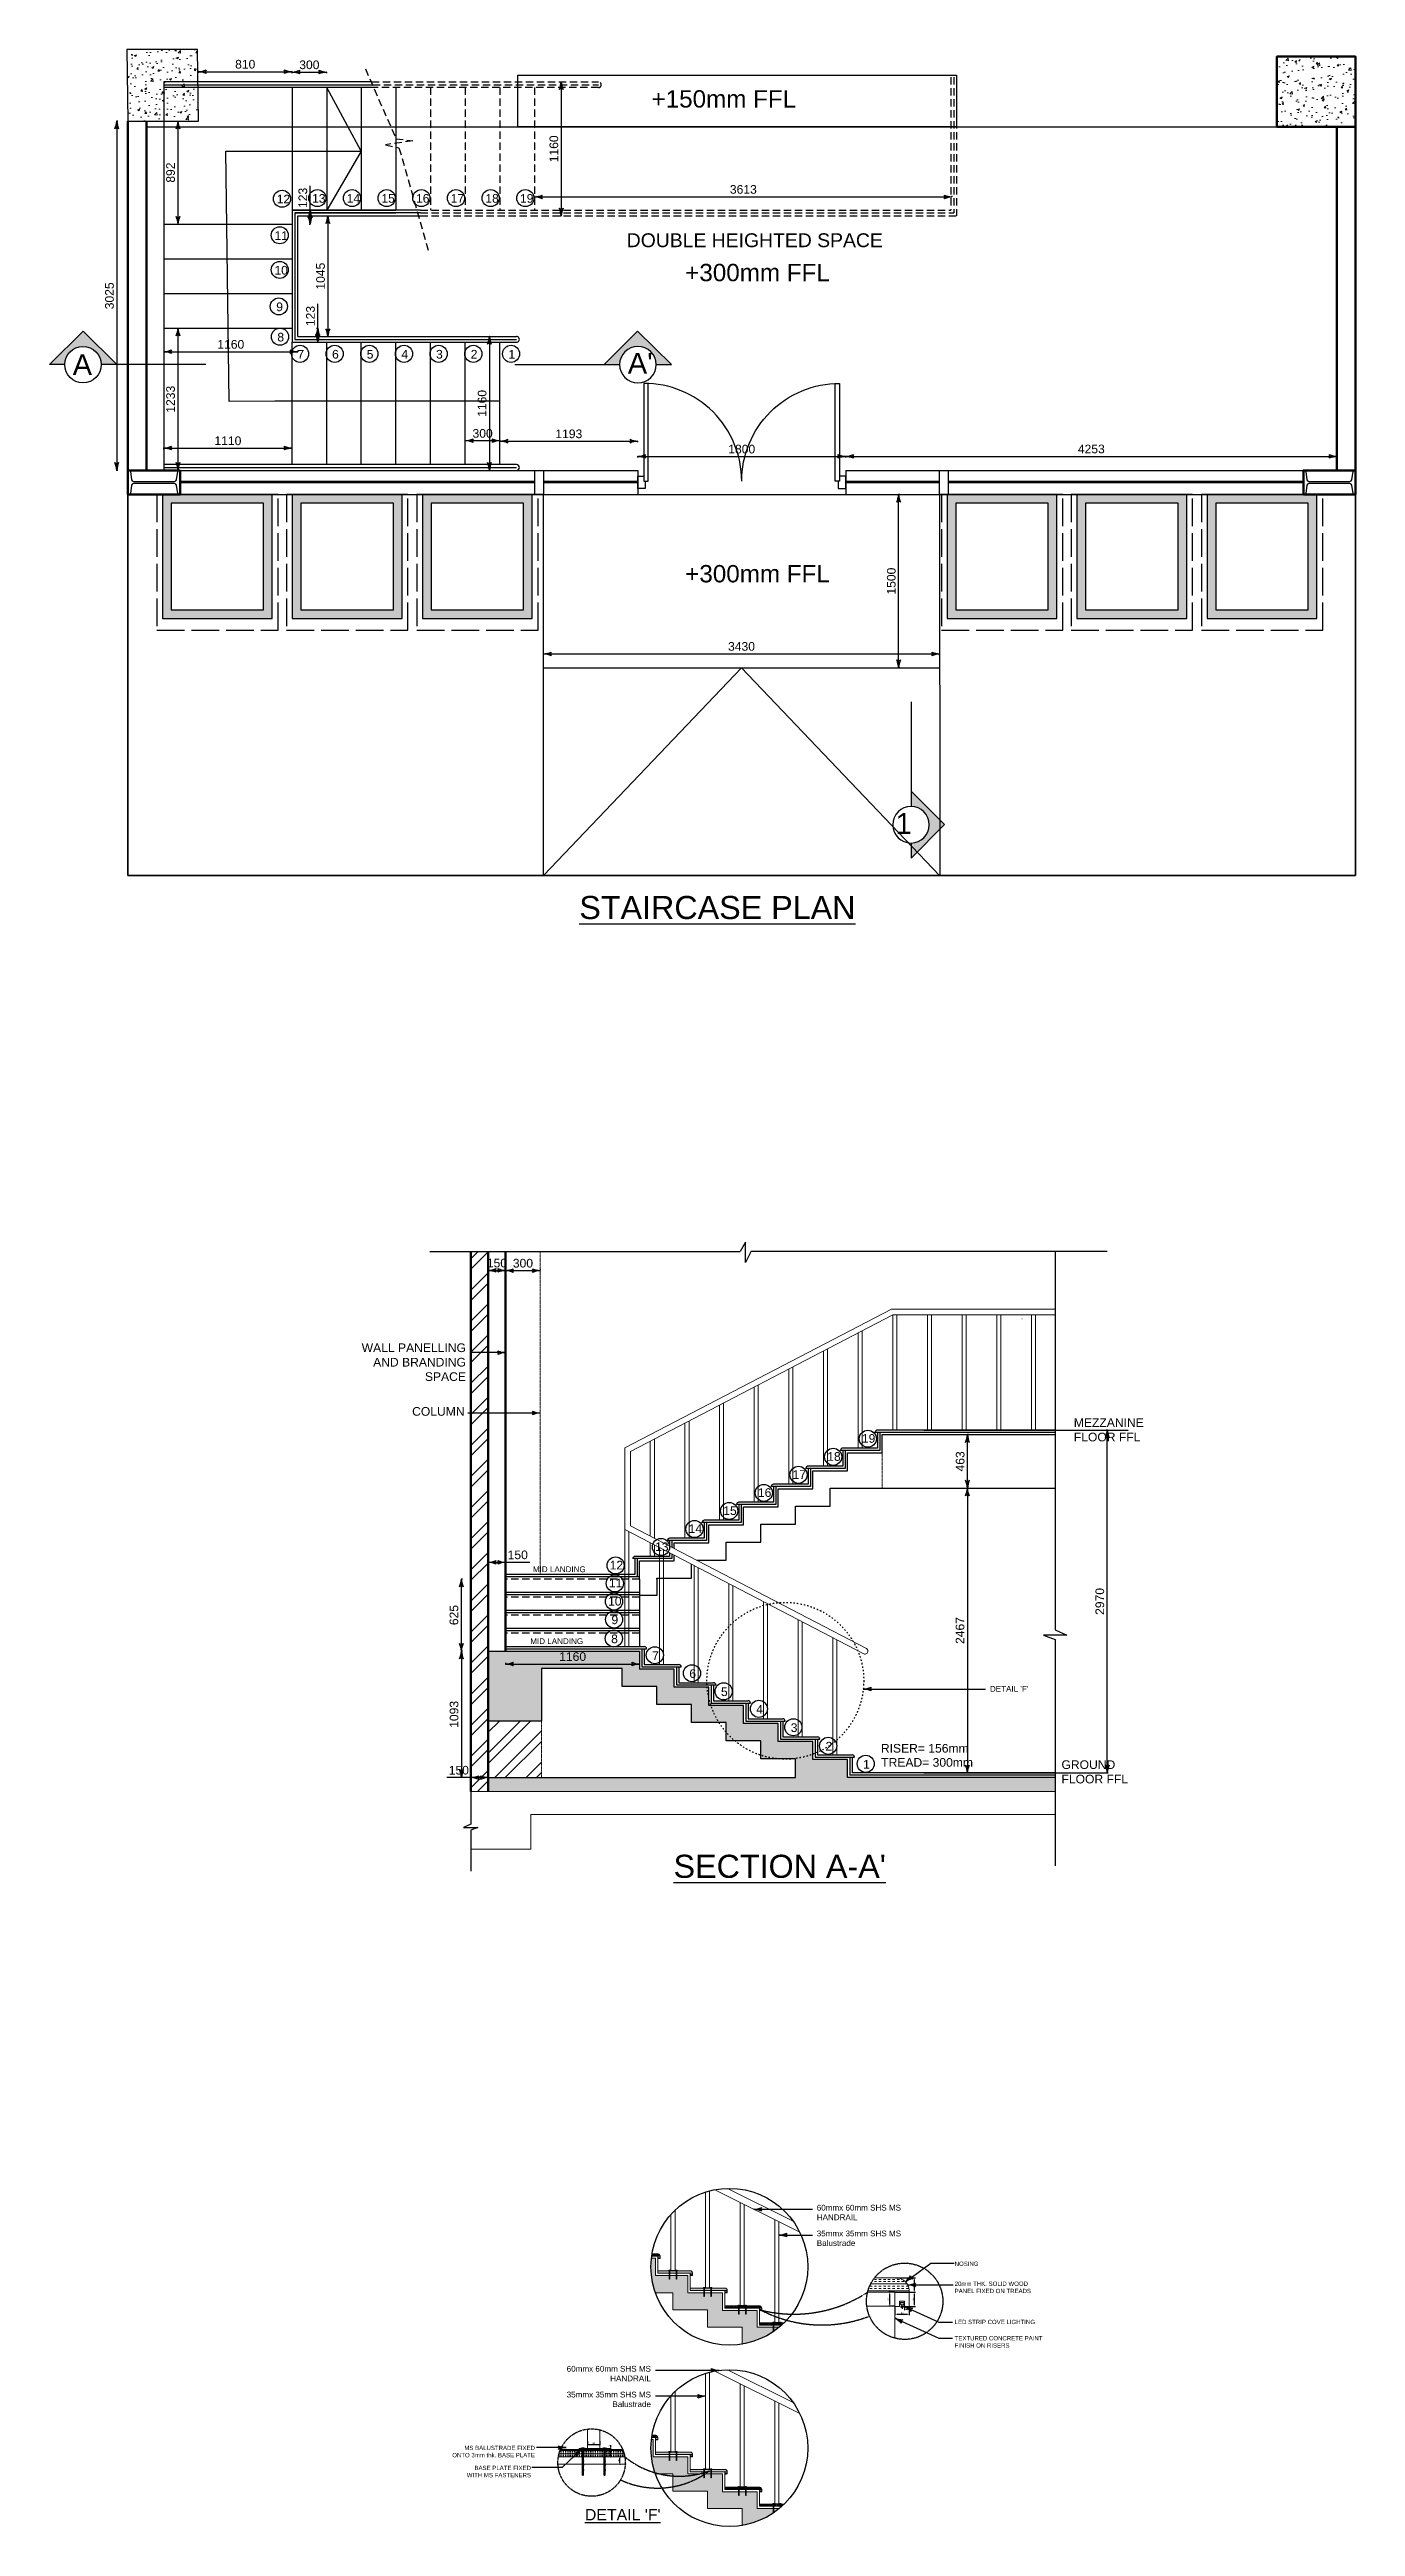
# Model space of a CAD drawing. Header units: millimetres. Extents: x 68727 to 319899, y -4876 to 265722.
# Drawn here: x 160674 to 171979, y -4876 to 16577 of the extents above; entities that cross this region are included whole.
import ezdxf

# ---------------------------------------------------------------- set-up
doc = ezdxf.new("R2010")
doc.units = ezdxf.units.MM
for name, pattern in [('ACAD_ISO02W100', [15, 12, -3]), ('ACAD_ISO03W100', [30, 12, -18]), ('CENTER2', [1.125, 0.75, -0.125, 0.125, -0.125]), ('DASHED2', [0.375, 0.25, -0.125]), ('HIDDEN', [9.525, 6.35, -3.175])]:
    doc.linetypes.add(name, pattern=pattern)
for name, color, linetype, lineweight in [('A-FURN', 6, 'Continuous', 35), ('DIMENTIONS', 7, 'Continuous', 25), ('HACH', 252, 'Continuous', 13), ('handrail', 250, 'Continuous', 0), ('HAT', 9, 'Continuous', 13), ('LS_DR_Wall', 7, 'Continuous', 35), ('SECTIONS', 10, 'Continuous', 25), ('wall', 5, 'Continuous', 30), ('Walls', 2, 'Continuous', 30)]:
    doc.layers.add(name, color=color, linetype=linetype, lineweight=lineweight)
for name, color, linetype in [('beam', 1, 'DASHED2'), ('COL', 4, 'Continuous'), ('FURNITURE', 24, 'Continuous'), ('glass', 151, 'Continuous'), ('GRID', 251, 'Continuous'), ('POLY', 6, 'Continuous'), ('TEXT', 2, 'Continuous'), ('TEXTS', 1, 'Continuous'), ('Walls & Columns', 7, 'Continuous')]:
    doc.layers.add(name, color=color, linetype=linetype)
doc.layers.add('Furnitures', color=7, linetype='Continuous', lineweight=25, true_color=0x753b00)
doc.styles.add('2010 G', font='times.ttf')
doc.styles.add('ANNTEXT', font='romans.shx')
doc.styles.get("Standard").update_dxf_attribs({"font": 'arial.ttf'})
doc.dimstyles.new('ISO-25', dxfattribs={"dimtxt": 2.5, "dimasz": 2.5, "dimexe": 1.25, "dimexo": 0.625, "dimtad": 1, "dimdec": 0, "dimdsep": 46, "dimtxsty": 'Standard', "dimcen": 2.5, "dimadec": 0, "dimazin": 0, "dimtfac": 1, "dimtdec": 0, "dimtmove": 0, "dimatfit": 3, "dimfxl": 1, "dimarcsym": 0})
doc.dimstyles.new('SC-25', dxfattribs={"dimtxt": 75, "dimasz": 0.4, "dimexe": 1, "dimexo": 100, "dimgap": 25, "dimtad": 1, "dimdec": 0, "dimzin": 0, "dimdsep": 46, "dimtxsty": 'Standard', "dimblk1": 'A1', "dimblk2": 'A1', "dimsah": 1, "dimcen": 0.09, "dimdle": 3, "dimclrd": 1, "dimclre": 1, "dimclrt": 1, "dimadec": 0, "dimazin": 0, "dimtfac": 1, "dimtdec": 0, "dimtofl": 0, "dimtmove": 0, "dimatfit": 2, "dimldrblk": 'A1', "dimfxl": 10, "dimfxlon": 1, "dimtolj": 1, "dimtzin": 0, "dimarcsym": 0})
pattern_1 = [(0, (-913.101, 5546.348), (0, 9.525), []), (0, (-913.101, 5549.523), (0, 9.525), [3.175, -3.175]), (0, (-913.101, 5552.698), (0, 9.525), [3.175, -3.175])]
pattern_2 = [(0, (-913.101, 3975.9335), (0, 9.525), []), (0, (-913.101, 3979.1085), (0, 9.525), [3.175, -3.175]), (0, (-913.101, 3982.2835), (0, 9.525), [3.175, -3.175])]
pattern_3 = [(50, (-671580.46, -178577.38), (182.18467, -15.939086), [19.05, -209.55]), (355, (-671580.46, -178577.38), (-35.24342, 191.056845), [15.24, -167.640584]), (100.451445, (-671565.28, -178578.71), (146.941247, 175.117752), [16.19001, -178.090245]), (46.1842, (-671580.46, -178526.58), (271.07904, -42.04233), [28.575, -314.325]), (96.635558, (-671557.87, -178530.08), (237.404134, 247.426125), [24.28502, -267.13561]), (351.18415, (-671580.46, -178526.58), (237.40413, 247.426125), [22.85997, -251.45973]), (21, (-671555.06, -178539.28), (151.61439, -102.265198), [19.05, -209.55]), (326, (-671555.06, -178539.28), (61.80203, 184.187966), [15.24, -167.64]), (71.451445, (-671542.43, -178547.8), (213.41642, 81.92277), [16.19001, -178.089938]), (37.5, (-671580.465, -178577.38), (3.0886033, 84.555039), [0, -165.608, 0, -170.18, 0, -168.275]), (7.5, (-671580.46, -178577.38), (66.8196625, 100.180575), [0, -97.028, 0, -161.798, 0, -64.135]), (327.5, (-671637.107, -178577.38), (135.590595, -5.728744), [0, -63.5, 0, -198.12, 0, -262.89]), (317.5, (-671662.51, -178577.38), (148.129181, 25.426491), [0, -82.55, 0, -131.572, 0, -186.69])]

msp = doc.modelspace()

# ---------------------------------------------------------------- texts
at = {"color": 7, "char_height": 150, "attachment_point": 1}
for s, insert in [('\\pxt5;+150mm FFL', (165885.4, 16224.7)), ('\\pxt5;+300mm FFL', (166176.8, 14720.5)), ('\\pxt5;+300mm FFL', (166176.8, 12112.1))]:
    msp.add_mtext_dynamic_manual_height_columns(s, width=24159.375, gutter_width=47.5, heights=[47.9], dxfattribs=dict(at, insert=insert))
at = {"layer": 'DIMENTIONS', "char_height": 75, "attachment_point": 1}
for s, width, insert in [('12', 78.147, (162640.7, 15319.4)), ('13', 78.147, (162946.5, 15325.1)), ('14', 78.147, (163246.5, 15325.1)), ('15', 78.147, (163546.5, 15325.1)), ('16', 78.147, (163846.5, 15325.1)), ('17', 78.147, (164146.5, 15325.1)), ('18', 78.147, (164446.5, 15325.1)), ('19', 78.147, (164746.5, 15325.1)), ('11', 78.147, (162621.1, 15003.1)), ('10', 78.147, (162621.1, 14703.1)), ('9', 78.147, (162636.3, 14386)), ('8', 78.147, (162645.9, 14123.7)), ('7', 78.147, (162819.7, 13975.3)), ('6', 78.147, (163119.7, 13975.3)), ('5', 78.147, (163419.7, 13975.3)), ('4', 78.147, (163719.7, 13975.3)), ('3', 78.147, (164019.7, 13975.3)), ('2', 78.147, (164319.7, 13975.3)), ('1', 78.147, (164646.2, 13975.3)), ('19', 78.147, (167706.1, 4585.2)), ('18', 78.147, (167406.1, 4428.9)), ('16', 78.147, (166806.1, 4116.3)), ('17', 78.147, (167106.1, 4272.6)), ('15', 78.147, (166506.1, 3960)), ('13', 78.147, (165915.9, 3647.4)), ('14', 75, (166206.1, 3803.7)), ('12', 78.147, (165523, 3488)), ('11', 78.147, (165516.2, 3332.9)), ('10', 78.147, (165509, 3175.5)), ('9', 78.147, (165538.3, 3013.9)), ('8', 78.147, (165535.6, 2849.5)), ('7', 78.147, (165890.6, 2704.4)), ('6', 78.147, (166212.5, 2548.4)), ('5', 78.147, (166486.4, 2391.6)), ('4', 78.147, (166791.8, 2240.2)), ('3', 78.147, (167090, 2080.3)), ('2', 78.147, (167391.5, 1919.9)), ('1', 78.147, (167716.4, 1763.4))]:
    msp.add_mtext_dynamic_manual_height_columns(s, width=width, gutter_width=12.5, heights=[0], dxfattribs=dict(at, insert=insert))
at = {"layer": 'TEXT', "color": 3, "char_height": 180, "width": 2763.865, "style": '2010 G'}
for s, insert, attachment_point in [("{\\fArial|b0|i0|c0|p34;A'}", (165895.4, 13769.7), 9), ('{\\fArial|b0|i0|c0|p34;A}', (161042, 13937.5), 3), ('{\\fArial|b0|i0|c0|p34;1}', (168137.4, 9784.1), 9)]:
    msp.add_mtext(s, dxfattribs=dict(at, insert=insert, attachment_point=attachment_point))
at = {"layer": 'TEXT', "color": 6, "char_height": 200, "width": 5903.896, "attachment_point": 5, "style": 'ANNTEXT'}
for s, insert in [('\\pxqc;{\\fArial|b0|i0|c0|p34;\\L\\C4;STAIRCASE PLAN}', (166455.3, 9144.7)), ("\\pxqc;{\\fArial|b0|i0|c0|p34;\\L\\C4;SECTION A-A'}", (166994.8, 840.7))]:
    msp.add_mtext(s, dxfattribs=dict(at, insert=insert))
at = {"layer": 'TEXTS', "linetype": 'Continuous', "lineweight": 25}
for s, width, gutter_width, insert, char_height, attachment_point, rotation in [('\\pxqr;WALL PANELLING AND BRANDING SPACE', 1090.562, 12.5, (163187.9, 5370.7), 75, 1, 360), ('COLUMN', 1011.877, 12.5, (163812.8, 4819.3), 75, 1, 360), ('MEZZANINE \\PFLOOR FFL ', 1399.265, 12.5, (169540.9, 4722.4), 75, 1, 360), ('MID LANDING', 1011.877, 12.5, (164857.9, 3439.7), 50, 1, 360), ('MID LANDING', 1011.877, 12.5, (164835.2, 2816.8), 50, 1, 360), (" DETAIL 'F'", 1011.877, 12.5, (168794.9, 2403.9), 50, 1, 360), ('TREAD= 300mm', 1399.265, 12.5, (167873.2, 1779.4), 75, 1, 360), ('RISER= 156mm', 1399.265, 12.5, (167870.7, 1901.7), 75, 1, 360), ('GROUND \\PFLOOR FFL ', 1399.265, 12.5, (169434, 1760.1), 75, 1, 360), ('60mmx 60mm SHS MS HANDRAIL', 1011.877, 12.5, (167315.5, -2089.5), 50, 1, 360), ('35mmx 35mm SHS MS Balustrade', 1011.877, 12.5, (167315.5, -2312.8), 50, 1, 360), ('20mm THK. SOLID WOOD PANEL FIXED ON TREADS', 758.908, 9.38, (168509.3, -2754.7), 37.5, 1, 360), ('NOSING', 758.908, 9.38, (168509.3, -2581.6), 37.5, 1, 360), ('LED STRIP COVE LIGHTING', 758.908, 9.38, (168509.3, -3085.5), 37.5, 1, 360), ('TEXTURED CONCRETE PAINT FINISH ON RISERS', 758.908, 9.38, (168509.3, -3226.4), 37.5, 1, 360), ('60mmx 60mm SHS MS HANDRAIL', 1011.877, 12.5, (165880.2, -3484.8), 50, 3, 0), ('35mmx 35mm SHS MS Balustrade', 1011.877, 12.5, (165880.2, -3708.1), 50, 3, 0), ('\\pxqr;MS BALUSTRADE FIXED ONTO 3mm thk. BASE PLATE', 758.908, 9.38, (164117, -4176.6), 37.5, 1, 360), ('\\pxqr;BASE PLATE FIXED \\PWITH MS FASTENERS ', 758.908, 9.38, (164082.7, -4349.8), 37.5, 1, 360), ("{\\L DETAIL 'F'}", 1989.045, 24.6, (165270.3, -4724.1), 98.285, 1, 360)]:
    msp.add_mtext_dynamic_manual_height_columns(s, width=width, gutter_width=gutter_width, heights=[0], dxfattribs=dict(at, insert=insert, char_height=char_height, attachment_point=attachment_point, rotation=rotation))
at = {"layer": 'Walls & Columns', "insert": (165670.6, 14985.2), "char_height": 120, "attachment_point": 1}
msp.add_mtext_dynamic_manual_height_columns('DOUBLE HEIGHTED SPACE', width=24159.375, gutter_width=47.5, heights=[47.9], dxfattribs=at)

# ---------------------------------------------------------------- blocks, each defined once
blk = doc.blocks.new('led')
blk.add_line((-3.5, 0), (3.5, 0))
for points in [[(-0.9, -4.8), (-2.5, -7.2)], [(0.1, -5.1), (0.1, -9.1)], [(1.2, -4.8), (2.8, -7.2)]]:
    blk.add_lwpolyline(points)
blk.add_arc((0, 0), 3.5, 180, 0)
blk = doc.blocks.new('*D792')
at = {"color": 0, "lineweight": -2, "transparency": 16777216}
for p, q in [((0, 43.6), (0, 32.3)), ((20, 43.6), (20, 32.3)), ((2.5, 33.5), (17.5, 33.5))]:
    blk.add_line(p, q, dxfattribs=at)
at = {"color": 0, "transparency": 16777216}
for points in [[(2.5, 34), (2.5, 33.1), (0, 33.5)], [(17.5, 34), (17.5, 33.1), (20, 33.5)]]:
    blk.add_solid(points, dxfattribs=at)
at = {"layer": 'Defpoints', "color": 0, "transparency": 16777216}
for p in [(0, 44.2), (20, 44.2), (20, 33.5)]:
    blk.add_point(p, dxfattribs=at)
at = {"color": 0, "transparency": 16777216, "insert": (10, 35.4), "char_height": 2.5, "attachment_point": 5}
blk.add_mtext('20', dxfattribs=at)
blk = doc.blocks.new('*D249')
at = {"color": 0, "lineweight": -2, "transparency": 16777216}
for p, q in [((169454.4, -8531.4), (169462.2, -8531.4)), ((169461, -8548.9), (169461, -8533.9)), ((169454.4, -8551.4), (169462.2, -8551.4))]:
    blk.add_line(p, q, dxfattribs=at)
at = {"color": 0, "transparency": 16777216}
for points in [[(169460.5, -8533.9), (169461.4, -8533.9), (169461, -8531.4)], [(169460.5, -8548.9), (169461.4, -8548.9), (169461, -8551.4)]]:
    blk.add_solid(points, dxfattribs=at)
at = {"layer": 'Defpoints', "color": 0, "transparency": 16777216}
for p in [(169453.7, -8531.4), (169461, -8531.4), (169453.7, -8551.4)]:
    blk.add_point(p, dxfattribs=at)
at = {"color": 0, "transparency": 16777216, "insert": (169459.1, -8541.4), "char_height": 2.5, "attachment_point": 5, "rotation": 90}
blk.add_mtext('20', dxfattribs=at)
blk = doc.blocks.new('*D250')
at = {"color": 0, "lineweight": -2, "transparency": 16777216}
for p, q in [((169434.4, -8511.4), (169462.2, -8511.4)), ((169461, -8528.9), (169461, -8513.9)), ((169434.4, -8531.4), (169462.2, -8531.4))]:
    blk.add_line(p, q, dxfattribs=at)
at = {"color": 0, "transparency": 16777216}
for points in [[(169460.5, -8513.9), (169461.4, -8513.9), (169461, -8511.4)], [(169460.5, -8528.9), (169461.4, -8528.9), (169461, -8531.4)]]:
    blk.add_solid(points, dxfattribs=at)
at = {"layer": 'Defpoints', "color": 0, "transparency": 16777216}
for p in [(169433.7, -8511.4), (169461, -8511.4), (169433.7, -8531.4)]:
    blk.add_point(p, dxfattribs=at)
at = {"color": 0, "transparency": 16777216, "insert": (169459.1, -8521.4), "char_height": 2.5, "attachment_point": 5, "rotation": 90}
blk.add_mtext('20', dxfattribs=at)
blk = doc.blocks.new('*D793')
at = {"color": 0, "lineweight": -2, "transparency": 16777216}
for p, q in [((-0.6, 64.2), (-8.4, 64.2)), ((-0.6, 44.6), (-8.4, 44.6)), ((-7.2, 47.1), (-7.2, 61.7))]:
    blk.add_line(p, q, dxfattribs=at)
at = {"color": 0, "transparency": 16777216}
for points in [[(-7.6, 61.7), (-6.8, 61.7), (-7.2, 64.2)], [(-7.6, 47.1), (-6.8, 47.1), (-7.2, 44.6)]]:
    blk.add_solid(points, dxfattribs=at)
at = {"layer": 'Defpoints', "color": 0, "transparency": 16777216}
for p in [(-7.2, 64.2), (0, 64.2), (0, 44.6)]:
    blk.add_point(p, dxfattribs=at)
at = {"color": 0, "transparency": 16777216, "insert": (-9.1, 54.4), "char_height": 2.5, "attachment_point": 5, "rotation": 90}
blk.add_mtext('20', dxfattribs=at)
blk = doc.blocks.new('*D251')
at = {"color": 0, "lineweight": -2, "transparency": 16777216}
for p, q in [((169447.2, -8552), (169447.2, -8556.6)), ((169449.7, -8555.3), (169451.2, -8555.3)), ((169453.7, -8552), (169453.7, -8556.6))]:
    blk.add_line(p, q, dxfattribs=at)
at = {"color": 0, "transparency": 16777216}
for points in [[(169449.7, -8554.9), (169449.7, -8555.7), (169447.2, -8555.3)], [(169451.2, -8554.9), (169451.2, -8555.7), (169453.7, -8555.3)]]:
    blk.add_solid(points, dxfattribs=at)
at = {"layer": 'Defpoints', "color": 0, "transparency": 16777216}
for p in [(169447.2, -8551.4), (169453.7, -8551.4), (169453.7, -8555.3)]:
    blk.add_point(p, dxfattribs=at)
at = {"color": 0, "transparency": 16777216, "insert": (169450.5, -8553.5), "char_height": 2.5, "attachment_point": 5}
blk.add_mtext('7', dxfattribs=at)
blk = doc.blocks.new('A1')
at = {"layer": 'wall', "color": 1}
for p, q in [((-138, 0), (-167, 40)), ((-167, -40), (-138, 0))]:
    blk.add_line(p, q, dxfattribs=at)
for centre, start, end in [((53, 586), 248, 264.8035), ((53, -586), 95.1965, 112)]:
    blk.add_arc(centre, 589, start, end, dxfattribs=at)
blk = doc.blocks.new('шсмм св. 4.2x75')
for p, q in [((-5.5, 1), (5.5, 1)), ((-5.5, 0), (5.5, 0)), ((-2.2, -0.3), (-1.4, 0)), ((-1.8, -0.4), (-0.7, 0)), ((-0.8, 2), (0.8, 2)), ((1.8, -0.5), (1.8, 0)), ((-1.8, 0), (-2.2, -0.3)), ((-2.2, -0.3), (-1.8, -0.4)), ((-2.2, -2.3), (2.2, -0.7)), ((-1.8, -2), (-2.2, -2.3)), ((-2.2, -2.3), (-1.8, -2.4)), ((-2.2, -4.3), (2.2, -2.7)), ((-1.8, -4), (-2.2, -4.3)), ((-2.2, -4.3), (-1.8, -4.4)), ((-2.2, -6.3), (2.2, -4.7)), ((-1.8, -6), (-2.2, -6.3)), ((-2.2, -6.3), (-1.8, -6.4)), ((-2.2, -8.3), (2.2, -6.7)), ((-1.8, -8), (-2.2, -8.3)), ((-2.2, -8.3), (-1.8, -8.4)), ((-2.2, -10.3), (2.2, -8.7)), ((-1.8, -10), (-2.2, -10.3)), ((-2.2, -10.3), (-1.8, -10.4)), ((-2.2, -12.3), (2.2, -10.7)), ((-1.8, -12), (-2.2, -12.3)), ((-2.2, -12.3), (-1.8, -12.4)), ((-2.2, -14.3), (2.2, -12.7)), ((-1.8, -14), (-2.2, -14.3)), ((-2.2, -14.3), (-1.8, -14.4)), ((-2.2, -16.3), (2.2, -14.7)), ((-1.8, -16), (-2.2, -16.3)), ((-2.2, -16.3), (-1.8, -16.4)), ((-2.2, -18.3), (2.2, -16.7)), ((-1.8, -18), (-2.2, -18.3)), ((-2.2, -18.3), (-1.8, -18.4)), ((-2.2, -20.3), (2.2, -18.7)), ((-1.8, -20), (-2.2, -20.3)), ((-2.2, -20.3), (-1.8, -20.4)), ((-2.2, -22.3), (2.2, -20.7)), ((-1.8, -22), (-2.2, -22.3)), ((-2.2, -22.3), (-1.8, -22.4)), ((-2.2, -24.3), (2.2, -22.7)), ((-1.8, -24), (-2.2, -24.3)), ((-2.2, -24.3), (-1.8, -24.4)), ((-2.2, -26.3), (2.2, -24.7)), ((-1.8, -26), (-2.2, -26.3)), ((-2.2, -26.3), (-1.8, -26.4)), ((-2.2, -28.3), (2.2, -26.7)), ((-1.8, -28), (-2.2, -28.3)), ((-2.2, -28.3), (-1.8, -28.4)), ((-2.2, -30.3), (2.2, -28.7)), ((-1.8, -30), (-2.2, -30.3)), ((-2.2, -30.3), (-1.8, -30.4)), ((-2.2, -32.3), (2.2, -30.7)), ((-1.8, -32), (-2.2, -32.3)), ((-2.2, -32.3), (-1.8, -32.4)), ((-2.2, -34.3), (2.2, -32.7)), ((-1.8, -34), (-2.2, -34.3)), ((-2.2, -34.3), (-1.8, -34.4)), ((-2.2, -36.3), (2.2, -34.7)), ((-1.8, -36), (-2.2, -36.3)), ((-2.2, -36.3), (-1.8, -36.4)), ((-2.2, -38.3), (2.2, -36.7)), ((-1.8, -38), (-2.2, -38.3)), ((-2.2, -38.3), (-1.8, -38.4)), ((-2.2, -40.3), (2.2, -38.7)), ((-1.8, -40), (-2.2, -40.3)), ((-2.2, -40.3), (-1.8, -40.4)), ((-2.2, -42.3), (2.2, -40.7)), ((-1.8, -42), (-2.2, -42.3)), ((-2.2, -42.3), (-1.8, -42.4)), ((-2.2, -44.3), (2.2, -42.7)), ((-1.8, -44), (-2.2, -44.3)), ((-2.2, -44.3), (-1.8, -44.4)), ((-2.2, -46.3), (2.2, -44.7)), ((-1.8, -46), (-2.2, -46.3)), ((-2.2, -46.3), (-1.8, -46.4)), ((-2.2, -48.3), (2.2, -46.7)), ((-1.8, -48), (-2.2, -48.3)), ((-2.2, -48.3), (-1.8, -48.4)), ((-2.2, -50.3), (2.2, -48.7)), ((-1.8, -50), (-2.2, -50.3)), ((-2.2, -50.3), (-1.8, -50.4)), ((-2.2, -52.3), (2.2, -50.7)), ((-1.8, -52), (-2.2, -52.3)), ((-2.2, -52.3), (-1.8, -52.4)), ((-2.2, -54.3), (2.2, -52.7)), ((-1.8, -54), (-2.2, -54.3)), ((-2.2, -54.3), (-1.8, -54.4)), ((-2.2, -56.3), (2.2, -54.7)), ((-1.8, -56), (-2.2, -56.3)), ((-2.2, -56.3), (-1.8, -56.4)), ((-2.2, -58.3), (2.2, -56.7)), ((-1.8, -58), (-2.2, -58.3)), ((-2.2, -58.3), (-1.8, -58.4)), ((-2.2, -60.3), (2.2, -58.7)), ((-1.8, -60), (-2.2, -60.3)), ((-2.2, -60.3), (-1.8, -60.4)), ((-2.2, -62.3), (2.2, -60.7)), ((-1.8, -62), (-2.2, -62.3)), ((-2.2, -62.3), (-1.8, -62.4)), ((-2.2, -64.3), (2.2, -62.7)), ((-1.8, -64), (-2.2, -64.3)), ((-2.2, -64.3), (-1.8, -64.4)), ((-2.2, -66.3), (2.2, -64.7)), ((-1.8, -66), (-2.2, -66.3)), ((-2.2, -66.3), (-1.8, -66.4)), ((-1.8, -0.4), (-1.8, -2)), ((-1.8, -2), (1.8, -0.5)), ((-1.8, -2.4), (1.8, -1)), ((-1.8, -2.4), (-1.8, -4)), ((-1.8, -4), (1.8, -2.5)), ((-1.8, -4.4), (1.8, -3)), ((-1.8, -4.4), (-1.8, -6)), ((-1.8, -6), (1.8, -4.5)), ((-1.8, -6.4), (1.8, -5)), ((-1.8, -6.4), (-1.8, -8)), ((-1.8, -8), (1.8, -6.5)), ((-1.8, -8.4), (1.8, -7)), ((-1.8, -8.4), (-1.8, -10)), ((-1.8, -10), (1.8, -8.5)), ((-1.8, -10.4), (1.8, -9)), ((-1.8, -10.4), (-1.8, -12)), ((-1.8, -12), (1.8, -10.5)), ((-1.8, -12.4), (1.8, -11)), ((-1.8, -12.4), (-1.8, -14)), ((-1.8, -14), (1.8, -12.5)), ((-1.8, -14.4), (1.8, -13)), ((-1.8, -14.4), (-1.8, -16)), ((-1.8, -16), (1.8, -14.5)), ((-1.8, -16.4), (1.8, -15)), ((-1.8, -16.4), (-1.8, -18)), ((-1.8, -18), (1.8, -16.5)), ((-1.8, -18.4), (1.8, -17)), ((-1.8, -18.4), (-1.8, -20)), ((-1.8, -20), (1.8, -18.5)), ((-1.8, -20.4), (1.8, -19)), ((-1.8, -20.4), (-1.8, -22)), ((-1.8, -22), (1.8, -20.5)), ((-1.8, -22.4), (1.8, -21)), ((-1.8, -22.4), (-1.8, -24)), ((-1.8, -24), (1.8, -22.5)), ((-1.8, -24.4), (1.8, -23)), ((-1.8, -24.4), (-1.8, -26)), ((-1.8, -26), (1.8, -24.5)), ((-1.8, -26.4), (1.8, -25)), ((-1.8, -26.4), (-1.8, -28)), ((-1.8, -28), (1.8, -26.5)), ((-1.8, -28.4), (1.8, -27)), ((-1.8, -28.4), (-1.8, -30)), ((-1.8, -30), (1.8, -28.5)), ((-1.8, -30.4), (1.8, -29)), ((-1.8, -30.4), (-1.8, -32)), ((-1.8, -32), (1.8, -30.5)), ((-1.8, -32.4), (1.8, -31)), ((-1.8, -32.4), (-1.8, -34)), ((-1.8, -34), (1.8, -32.5)), ((-1.8, -34.4), (1.8, -33)), ((-1.8, -34.4), (-1.8, -36)), ((-1.8, -36), (1.8, -34.5)), ((-1.8, -36.4), (1.8, -35)), ((-1.8, -36.4), (-1.8, -38)), ((-1.8, -38), (1.8, -36.5)), ((-1.8, -38.4), (1.8, -37)), ((-1.8, -38.4), (-1.8, -40)), ((-1.8, -40), (1.8, -38.5)), ((-1.8, -40.4), (1.8, -39)), ((-1.8, -40.4), (-1.8, -42)), ((-1.8, -42), (1.8, -40.5)), ((-1.8, -42.4), (1.8, -41)), ((-1.8, -42.4), (-1.8, -44)), ((-1.8, -44), (1.8, -42.5)), ((-1.8, -44.4), (1.8, -43)), ((-1.8, -44.4), (-1.8, -46)), ((-1.8, -46), (1.8, -44.5)), ((-1.8, -46.4), (1.8, -45)), ((-1.8, -46.4), (-1.8, -48)), ((-1.8, -48), (1.8, -46.5)), ((-1.8, -48.4), (1.8, -47)), ((-1.8, -48.4), (-1.8, -50)), ((-1.8, -50), (1.8, -48.5)), ((-1.8, -50.4), (1.8, -49)), ((-1.8, -50.4), (-1.8, -52)), ((-1.8, -52), (1.8, -50.5)), ((-1.8, -52.4), (1.8, -51)), ((-1.8, -52.4), (-1.8, -54)), ((-1.8, -54), (1.8, -52.5)), ((-1.8, -54.4), (1.8, -53)), ((-1.8, -54.4), (-1.8, -56)), ((-1.8, -56), (1.8, -54.5)), ((-1.8, -56.4), (1.8, -55)), ((-1.8, -56.4), (-1.8, -58)), ((-1.8, -58), (1.8, -56.5)), ((-1.8, -58.4), (1.8, -57)), ((-1.8, -58.4), (-1.8, -60)), ((-1.8, -60), (1.8, -58.5)), ((-1.8, -60.4), (1.8, -59)), ((-1.8, -60.4), (-1.8, -62)), ((-1.8, -62), (1.8, -60.5)), ((-1.8, -62.4), (1.8, -61)), ((-1.8, -62.4), (-1.8, -64)), ((-1.8, -64), (1.8, -62.5)), ((-1.8, -64.4), (1.8, -63)), ((-1.8, -64.4), (-1.8, -66)), ((-1.8, -66), (1.8, -64.5)), ((-1.8, -66.4), (1.8, -65)), ((-1.8, -73), (-1.8, -66.4)), ((-1.8, -66.4), (-1.8, -68)), ((-1.8, -68.4), (-1.8, -70)), ((-1.3, -68), (2.2, -66.7)), ((-1.3, -68), (-0.3, -67.5)), ((-1.3, -68), (-0.6, -68)), ((-0.6, -68), (1.8, -67)), ((-0.3, -67.5), (1.8, -66.5)), ((1.8, -0.5), (2.2, -0.7)), ((2.2, -0.7), (1.8, -1)), ((1.8, -1), (1.8, -2.5)), ((1.8, -2.5), (2.2, -2.7)), ((2.2, -2.7), (1.8, -3)), ((1.8, -3), (1.8, -4.5)), ((1.8, -4.5), (2.2, -4.7)), ((2.2, -4.7), (1.8, -5)), ((1.8, -5), (1.8, -6.5)), ((1.8, -6.5), (2.2, -6.7)), ((2.2, -6.7), (1.8, -7)), ((1.8, -7), (1.8, -8.5)), ((1.8, -8.5), (2.2, -8.7)), ((2.2, -8.7), (1.8, -9)), ((1.8, -9), (1.8, -10.5)), ((1.8, -10.5), (2.2, -10.7)), ((2.2, -10.7), (1.8, -11)), ((1.8, -11), (1.8, -12.5)), ((1.8, -12.5), (2.2, -12.7)), ((2.2, -12.7), (1.8, -13)), ((1.8, -13), (1.8, -14.5)), ((1.8, -14.5), (2.2, -14.7)), ((2.2, -14.7), (1.8, -15)), ((1.8, -15), (1.8, -16.5)), ((1.8, -16.5), (2.2, -16.7)), ((2.2, -16.7), (1.8, -17)), ((1.8, -17), (1.8, -18.5)), ((1.8, -18.5), (2.2, -18.7)), ((2.2, -18.7), (1.8, -19)), ((1.8, -19), (1.8, -20.5)), ((1.8, -20.5), (2.2, -20.7)), ((2.2, -20.7), (1.8, -21)), ((1.8, -21), (1.8, -22.5)), ((1.8, -22.5), (2.2, -22.7)), ((2.2, -22.7), (1.8, -23)), ((1.8, -23), (1.8, -24.5)), ((1.8, -24.5), (2.2, -24.7)), ((2.2, -24.7), (1.8, -25)), ((1.8, -25), (1.8, -26.5)), ((1.8, -26.5), (2.2, -26.7)), ((2.2, -26.7), (1.8, -27)), ((1.8, -27), (1.8, -28.5)), ((1.8, -28.5), (2.2, -28.7)), ((2.2, -28.7), (1.8, -29)), ((1.8, -29), (1.8, -30.5)), ((1.8, -30.5), (2.2, -30.7)), ((2.2, -30.7), (1.8, -31)), ((1.8, -31), (1.8, -32.5)), ((1.8, -32.5), (2.2, -32.7)), ((2.2, -32.7), (1.8, -33)), ((1.8, -33), (1.8, -34.5)), ((1.8, -34.5), (2.2, -34.7)), ((2.2, -34.7), (1.8, -35)), ((1.8, -35), (1.8, -36.5)), ((1.8, -36.5), (2.2, -36.7)), ((2.2, -36.7), (1.8, -37)), ((1.8, -37), (1.8, -38.5)), ((1.8, -38.5), (2.2, -38.7)), ((2.2, -38.7), (1.8, -39)), ((1.8, -39), (1.8, -40.5)), ((1.8, -40.5), (2.2, -40.7)), ((2.2, -40.7), (1.8, -41)), ((1.8, -41), (1.8, -42.5)), ((1.8, -42.5), (2.2, -42.7)), ((2.2, -42.7), (1.8, -43)), ((1.8, -43), (1.8, -44.5)), ((1.8, -44.5), (2.2, -44.7)), ((2.2, -44.7), (1.8, -45)), ((1.8, -45), (1.8, -46.5)), ((1.8, -46.5), (2.2, -46.7)), ((2.2, -46.7), (1.8, -47)), ((1.8, -47), (1.8, -48.5)), ((1.8, -48.5), (2.2, -48.7)), ((2.2, -48.7), (1.8, -49)), ((1.8, -49), (1.8, -50.5)), ((1.8, -50.5), (2.2, -50.7)), ((2.2, -50.7), (1.8, -51)), ((1.8, -51), (1.8, -52.5)), ((1.8, -52.5), (2.2, -52.7)), ((2.2, -52.7), (1.8, -53)), ((1.8, -53), (1.8, -54.5)), ((1.8, -54.5), (2.2, -54.7)), ((2.2, -54.7), (1.8, -55)), ((1.8, -55), (1.8, -56.5)), ((1.8, -56.5), (2.2, -56.7)), ((2.2, -56.7), (1.8, -57)), ((1.8, -57), (1.8, -58.5)), ((1.8, -58.5), (2.2, -58.7)), ((2.2, -58.7), (1.8, -59)), ((1.8, -59), (1.8, -60.5)), ((1.8, -60.5), (2.2, -60.7)), ((2.2, -60.7), (1.8, -61)), ((1.8, -61), (1.8, -62.5)), ((1.8, -62.5), (2.2, -62.7)), ((2.2, -62.7), (1.8, -63)), ((1.8, -63), (1.8, -64.5)), ((1.8, -64.5), (2.2, -64.7)), ((2.2, -64.7), (1.8, -65)), ((1.8, -65), (1.8, -66.5)), ((1.8, -65), (1.8, -66.5)), ((1.8, -66.5), (2.2, -66.7)), ((1.8, -66.5), (2.2, -66.7)), ((2.2, -66.7), (1.8, -67)), ((2.2, -66.7), (1.8, -67)), ((1.8, -73), (1.8, -67)), ((1.8, -67), (1.8, -68.5)), ((-1.8, -73), (0, -75)), ((0, -75), (1.8, -73)), ((0.8, -73), (0, -75)), ((1.8, -73), (0.8, -73))]:
    blk.add_line(p, q)
blk.add_lwpolyline([(-0.4, -74.6), (-0.5, -74.4), (-0.5, -74.3), (-0.6, -74.1), (-0.7, -74), (-0.8, -73.8), (-0.8, -73.7), (-0.9, -73.5), (-0.9, -73.4), (-1, -73.3), (-1, -73.1), (-1, -73), (-1.1, -72.8), (-1.1, -72.7), (-1.1, -72.5), (-1.1, -72.4), (-1.1, -72.2), (-1.1, -72.1), (-1.1, -71.9), (-1.1, -71.7), (-1, -71.6), (-1, -71.4), (-1, -71.2), (-1, -71.1), (-0.9, -70.9), (-0.9, -70.7), (-0.8, -70.6), (-0.8, -70.4), (-0.7, -70.3), (-0.7, -70.2), (-0.7, -70), (-0.6, -69.9), (-0.6, -69.8), (-0.5, -69.8), (-0.5, -69.7), (-0.5, -69.6), (-0.4, -69.6), (-0.4, -69.5), (-0.4, -69.5), (-0.3, -69.5), (-0.3, -69.4), (-0.2, -69.4), (-0.2, -69.4), (-0.1, -69.4), (-0.1, -69.4), (0, -69.4), (0.1, -69.4), (0.1, -69.4), (0.2, -69.4), (0.2, -69.4), (0.3, -69.4), (0.3, -69.4), (0.4, -69.4), (0.4, -69.4), (0.5, -69.4), (0.5, -69.5), (0.5, -69.5), (0.6, -69.5), (0.6, -69.5), (0.7, -69.6), (0.7, -69.6), (0.8, -69.7), (0.8, -69.7), (0.9, -69.8), (0.9, -69.8), (0.9, -69.9), (1, -70), (1, -70.2), (1, -70.5), (1, -70.9), (1, -71.4), (0.9, -72.1), (0.8, -73)])
for centre, radius, start, end in [((-5.5, 0.5), 0.5, 90, 270), ((0, -2.7), 4.78, 99.03107, 128.89391), ((0, -2.7), 4.78, 51.10609, 80.96893), ((5.5, 0.5), 0.5, 270, 90)]:
    blk.add_arc(centre, radius, start, end)
blk = doc.blocks.new('*D794')
at = {"color": 0, "lineweight": -2, "transparency": 16777216}
for p, q in [((111.9, -37.9), (111.9, -47.9)), ((114.4, -46.6), (144.4, -46.6)), ((146.9, -37.9), (146.9, -47.9))]:
    blk.add_line(p, q, dxfattribs=at)
at = {"color": 0, "transparency": 16777216}
for points in [[(114.4, -46.2), (114.4, -47.1), (111.9, -46.6)], [(144.4, -46.2), (144.4, -47.1), (146.9, -46.6)]]:
    blk.add_solid(points, dxfattribs=at)
at = {"layer": 'Defpoints', "color": 0, "transparency": 16777216}
for p in [(111.9, -37.3), (146.9, -37.3), (146.9, -46.6)]:
    blk.add_point(p, dxfattribs=at)
at = {"color": 0, "transparency": 16777216, "insert": (129.4, -43.5), "char_height": 5, "attachment_point": 5}
blk.add_mtext('35', dxfattribs=at)
blk = doc.blocks.new('*D257')
at = {"color": 0, "lineweight": -2, "transparency": 16777216}
for p, q in [((170, -58), (178.4, -58)), ((170, -61.1), (178.4, -61.1)), ((177.1, -55.5), (177.1, -48.5)), ((177.1, -61.1), (177.1, -58)), ((177.1, -63.6), (177.1, -66.1))]:
    blk.add_line(p, q, dxfattribs=at)
at = {"color": 0, "transparency": 16777216}
for points in [[(176.7, -55.5), (177.5, -55.5), (177.1, -58)], [(176.7, -63.6), (177.5, -63.6), (177.1, -61.1)]]:
    blk.add_solid(points, dxfattribs=at)
at = {"layer": 'Defpoints', "color": 0, "transparency": 16777216}
for p in [(169.4, -58), (169.4, -61.1), (177.1, -58)]:
    blk.add_point(p, dxfattribs=at)
at = {"color": 0, "transparency": 16777216, "insert": (173.9, -50.7), "char_height": 5, "attachment_point": 5, "rotation": 90}
blk.add_mtext('3', dxfattribs=at)
blk = doc.blocks.new('*D256')
at = {"color": 0, "lineweight": -2, "transparency": 16777216}
for p, q in [((176, -78.6), (176, -63.6)), ((176.6, -61.1), (177.2, -61.1)), ((176.6, -81.1), (177.2, -81.1))]:
    blk.add_line(p, q, dxfattribs=at)
at = {"color": 0, "transparency": 16777216}
for points in [[(175.6, -63.6), (176.4, -63.6), (176, -61.1)], [(175.6, -78.6), (176.4, -78.6), (176, -81.1)]]:
    blk.add_solid(points, dxfattribs=at)
at = {"layer": 'Defpoints', "color": 0, "transparency": 16777216}
for p in [(176, -61.1), (176, -61.1), (176, -81.1)]:
    blk.add_point(p, dxfattribs=at)
at = {"color": 0, "transparency": 16777216, "insert": (172.8, -71.1), "char_height": 5, "attachment_point": 5, "rotation": 90}
blk.add_mtext('20', dxfattribs=at)
blk = doc.blocks.new('*D255')
at = {"color": 0, "lineweight": -2, "transparency": 16777216}
for p, q in [((202.5, -98.6), (202.5, -83.6)), ((203.1, -81.1), (203.7, -81.1)), ((203.1, -101.1), (203.7, -101.1))]:
    blk.add_line(p, q, dxfattribs=at)
at = {"color": 0, "transparency": 16777216}
for points in [[(202, -83.6), (202.9, -83.6), (202.5, -81.1)], [(202, -98.6), (202.9, -98.6), (202.5, -101.1)]]:
    blk.add_solid(points, dxfattribs=at)
at = {"layer": 'Defpoints', "color": 0, "transparency": 16777216}
for p in [(202.5, -81.1), (202.5, -81.1), (202.5, -101.1)]:
    blk.add_point(p, dxfattribs=at)
at = {"color": 0, "transparency": 16777216, "insert": (199.3, -91.1), "char_height": 5, "attachment_point": 5, "rotation": 90}
blk.add_mtext('20', dxfattribs=at)
blk = doc.blocks.new('*D798')
at = {"layer": 'Defpoints', "color": 0, "transparency": 16777216}
for p in [(169110, 4621), (169830, 4621), (169380, 1651)]:
    blk.add_point(p, dxfattribs=at)
at = {"layer": 'POLY', "color": 1, "lineweight": -2, "transparency": 16777216}
for p, q in [((169820, 4621), (169831, 4621)), ((169830, 1651), (169830, 4620)), ((169820, 1651), (169831, 1651))]:
    blk.add_line(p, q, dxfattribs=at)
at = {"layer": 'POLY', "color": 1, "lineweight": -2, "transparency": 16777216, "xscale": 0.4, "yscale": 0.4, "zscale": 0.4}
for p, rotation in [((169830, 4621), 90), ((169830, 1651), 270)]:
    blk.add_blockref('A1', p, dxfattribs=dict(at, rotation=rotation))
at = {"layer": 'POLY', "color": 1, "transparency": 16777216, "insert": (169766, 3136), "char_height": 75, "attachment_point": 5, "rotation": 90}
blk.add_mtext('\\A1;2970', dxfattribs=at)
blk = doc.blocks.new('*D799')
at = {"layer": 'Defpoints', "color": 0, "transparency": 16777216}
for p in [(168620, 4581), (168859, 4581), (168859, 4118)]:
    blk.add_point(p, dxfattribs=at)
at = {"layer": 'POLY', "color": 1, "lineweight": -2, "transparency": 16777216}
for p, q in [((168630, 4581), (168619, 4581)), ((168620, 4118), (168620, 4580)), ((168630, 4118), (168619, 4118))]:
    blk.add_line(p, q, dxfattribs=at)
at = {"layer": 'POLY', "color": 1, "lineweight": -2, "transparency": 16777216, "xscale": 0.4, "yscale": 0.4, "zscale": 0.4}
for p, rotation in [((168620, 4581), 90), ((168620, 4118), 270)]:
    blk.add_blockref('A1', p, dxfattribs=dict(at, rotation=rotation))
at = {"layer": 'POLY', "color": 1, "transparency": 16777216, "insert": (168557, 4349), "char_height": 75, "attachment_point": 5, "rotation": 90}
blk.add_mtext('\\A1;463', dxfattribs=at)
blk = doc.blocks.new('*D800')
at = {"layer": 'Defpoints', "color": 0, "transparency": 16777216}
for p in [(168415, 4118), (168415, 1651), (168619, 1651)]:
    blk.add_point(p, dxfattribs=at)
at = {"layer": 'POLY', "color": 1, "lineweight": -2, "transparency": 16777216}
for p, q in [((168609, 4118), (168620, 4118)), ((168619, 4118), (168619, 1651)), ((168609, 1651), (168620, 1651))]:
    blk.add_line(p, q, dxfattribs=at)
at = {"layer": 'POLY', "color": 1, "lineweight": -2, "transparency": 16777216, "xscale": 0.4, "yscale": 0.4, "zscale": 0.4}
for p, rotation in [((168619, 4118), 90), ((168619, 1651), 270)]:
    blk.add_blockref('A1', p, dxfattribs=dict(at, rotation=rotation))
at = {"layer": 'POLY', "color": 1, "transparency": 16777216, "insert": (168556, 2884), "char_height": 75, "attachment_point": 5, "rotation": 90}
blk.add_mtext('\\A1;2467', dxfattribs=at)
blk = doc.blocks.new('*D806')
at = {"layer": 'Defpoints', "color": 0, "transparency": 16777216}
for p in [(164472, 3475), (164472, 3370), (164622, 3370)]:
    blk.add_point(p, dxfattribs=at)
at = {"layer": 'POLY', "color": 1, "lineweight": -2, "transparency": 16777216}
for p, q in [((164472, 3470), (164472, 3476)), ((164472, 3475), (164622, 3475)), ((164622, 3470), (164622, 3476)), ((164622, 3475), (164831, 3475))]:
    blk.add_line(p, q, dxfattribs=at)
at = {"layer": 'POLY', "color": 1, "lineweight": -2, "transparency": 16777216, "xscale": 0.4, "yscale": 0.4, "zscale": 0.4, "rotation": 180}
blk.add_blockref('A1', (164472, 3475), dxfattribs=at)
at = {"layer": 'POLY', "color": 1, "lineweight": -2, "transparency": 16777216, "xscale": 0.4, "yscale": 0.4, "zscale": 0.4}
blk.add_blockref('A1', (164622, 3475), dxfattribs=at)
at = {"layer": 'POLY', "color": 1, "transparency": 16777216, "insert": (164727, 3539), "char_height": 75, "attachment_point": 5}
blk.add_mtext('\\A1;150', dxfattribs=at)
blk = doc.blocks.new('*D807')
at = {"layer": 'Defpoints', "color": 0, "transparency": 16777216}
for p in [(164472, 6166), (164622, 6166), (164622, 6003)]:
    blk.add_point(p, dxfattribs=at)
at = {"layer": 'POLY', "color": 1, "lineweight": -2, "transparency": 16777216}
for p, q in [((164472, 6013), (164472, 6002)), ((164622, 6013), (164622, 6002)), ((164472, 6003), (164622, 6003))]:
    blk.add_line(p, q, dxfattribs=at)
at = {"layer": 'POLY', "color": 1, "lineweight": -2, "transparency": 16777216, "xscale": 0.4, "yscale": 0.4, "zscale": 0.4, "rotation": 180}
blk.add_blockref('A1', (164472, 6003), dxfattribs=at)
at = {"layer": 'POLY', "color": 1, "lineweight": -2, "transparency": 16777216, "xscale": 0.4, "yscale": 0.4, "zscale": 0.4}
blk.add_blockref('A1', (164622, 6003), dxfattribs=at)
at = {"layer": 'POLY', "color": 1, "transparency": 16777216, "insert": (164547, 6066), "char_height": 75, "attachment_point": 5}
blk.add_mtext('\\A1;150', dxfattribs=at)
blk = doc.blocks.new('*D808')
at = {"layer": 'Defpoints', "color": 0, "transparency": 16777216}
for p in [(164622, 6166), (164922, 6166), (164922, 6002)]:
    blk.add_point(p, dxfattribs=at)
at = {"layer": 'POLY', "color": 1, "lineweight": -2, "transparency": 16777216}
for p, q in [((164622, 6012), (164622, 6001)), ((164922, 6012), (164922, 6001)), ((164622, 6002), (164922, 6002))]:
    blk.add_line(p, q, dxfattribs=at)
at = {"layer": 'POLY', "color": 1, "lineweight": -2, "transparency": 16777216, "xscale": 0.4, "yscale": 0.4, "zscale": 0.4, "rotation": 180}
blk.add_blockref('A1', (164622, 6002), dxfattribs=at)
at = {"layer": 'POLY', "color": 1, "lineweight": -2, "transparency": 16777216, "xscale": 0.4, "yscale": 0.4, "zscale": 0.4}
blk.add_blockref('A1', (164922, 6002), dxfattribs=at)
at = {"layer": 'POLY', "color": 1, "transparency": 16777216, "insert": (164772, 6065), "char_height": 75, "attachment_point": 5}
blk.add_mtext('\\A1;300', dxfattribs=at)
blk = doc.blocks.new('*D809')
at = {"layer": 'Defpoints', "color": 0, "transparency": 16777216}
for p in [(164322, 1611), (164322, 1611), (164472, 1611)]:
    blk.add_point(p, dxfattribs=at)
at = {"layer": 'POLY', "color": 1, "lineweight": -2, "transparency": 16777216}
for p, q in [((164322, 1611), (164113, 1611)), ((164322, 1611), (164322, 1612)), ((164472, 1611), (164322, 1611)), ((164472, 1611), (164472, 1612))]:
    blk.add_line(p, q, dxfattribs=at)
at = {"layer": 'POLY', "color": 1, "lineweight": -2, "transparency": 16777216, "xscale": 0.4, "yscale": 0.4, "zscale": 0.4, "rotation": 180}
blk.add_blockref('A1', (164322, 1611), dxfattribs=at)
at = {"layer": 'POLY', "color": 1, "lineweight": -2, "transparency": 16777216, "xscale": 0.4, "yscale": 0.4, "zscale": 0.4}
blk.add_blockref('A1', (164472, 1611), dxfattribs=at)
at = {"layer": 'POLY', "color": 1, "transparency": 16777216, "insert": (164217, 1674), "char_height": 75, "attachment_point": 5}
blk.add_mtext('\\A1;150', dxfattribs=at)
blk = doc.blocks.new('*D810')
at = {"layer": 'Defpoints', "color": 0, "transparency": 16777216}
for p in [(164239, 3330), (164622, 3330), (164622, 2705)]:
    blk.add_point(p, dxfattribs=at)
at = {"layer": 'POLY', "color": 1, "lineweight": -2, "transparency": 16777216}
for p, q in [((164249, 3330), (164238, 3330)), ((164239, 2705), (164239, 3330)), ((164249, 2705), (164238, 2705))]:
    blk.add_line(p, q, dxfattribs=at)
at = {"layer": 'POLY', "color": 1, "lineweight": -2, "transparency": 16777216, "xscale": 0.4, "yscale": 0.4, "zscale": 0.4}
for p, rotation in [((164239, 3330), 90), ((164239, 2705), 270)]:
    blk.add_blockref('A1', p, dxfattribs=dict(at, rotation=rotation))
at = {"layer": 'POLY', "color": 1, "transparency": 16777216, "insert": (164175, 3018), "char_height": 75, "attachment_point": 5, "rotation": 90}
blk.add_mtext('\\A1;625', dxfattribs=at)
blk = doc.blocks.new('*D811')
at = {"layer": 'Defpoints', "color": 0, "transparency": 16777216}
for p in [(164622, 2705), (165782, 2705), (165782, 2594)]:
    blk.add_point(p, dxfattribs=at)
at = {"layer": 'POLY', "color": 1, "lineweight": -2, "transparency": 16777216}
for p, q in [((164622, 2604), (164622, 2593)), ((164622, 2594), (165782, 2594)), ((165782, 2604), (165782, 2593))]:
    blk.add_line(p, q, dxfattribs=at)
at = {"layer": 'POLY', "color": 1, "lineweight": -2, "transparency": 16777216, "xscale": 0.4, "yscale": 0.4, "zscale": 0.4, "rotation": 180}
blk.add_blockref('A1', (164622, 2594), dxfattribs=at)
at = {"layer": 'POLY', "color": 1, "lineweight": -2, "transparency": 16777216, "xscale": 0.4, "yscale": 0.4, "zscale": 0.4}
blk.add_blockref('A1', (165782, 2594), dxfattribs=at)
at = {"layer": 'POLY', "color": 1, "transparency": 16777216, "insert": (165202, 2658), "char_height": 75, "attachment_point": 5}
blk.add_mtext('\\A1;1160', dxfattribs=at)
blk = doc.blocks.new('*D812')
at = {"layer": 'Defpoints', "color": 0, "transparency": 16777216}
for p in [(164472, 2705), (164240, 1612), (164472, 1612)]:
    blk.add_point(p, dxfattribs=at)
at = {"layer": 'POLY', "color": 1, "lineweight": -2, "transparency": 16777216}
for p, q in [((164250, 2705), (164239, 2705)), ((164240, 2705), (164240, 1612)), ((164250, 1612), (164239, 1612))]:
    blk.add_line(p, q, dxfattribs=at)
at = {"layer": 'POLY', "color": 1, "lineweight": -2, "transparency": 16777216, "xscale": 0.4, "yscale": 0.4, "zscale": 0.4}
for p, rotation in [((164240, 2705), 90), ((164240, 1612), 270)]:
    blk.add_blockref('A1', p, dxfattribs=dict(at, rotation=rotation))
at = {"layer": 'POLY', "color": 1, "transparency": 16777216, "insert": (164176, 2158), "char_height": 75, "attachment_point": 5, "rotation": 90}
blk.add_mtext('\\A1;1093', dxfattribs=at)
blk = doc.blocks.new('SECL')
at = {"layer": 'Walls', "linetype": 'Continuous'}
blk.add_hatch(color=252, dxfattribs=at).paths.add_polyline_path([(145, -140), (0, -285), (0, -219, 0.414214), (79, -140, 0.414214), (0, -61), (0, 5)])
at = {"layer": 'beam', "color": 1, "linetype": 'Continuous', "ltscale": 0.5}
blk.add_lwpolyline([(0, -61), (0, 5), (145, -141), (0, -286), (0, -219)], dxfattribs=at)
at = {"layer": 'Walls', "color": 1, "linetype": 'Continuous'}
blk.add_line((0, -672), (0, -219), dxfattribs=at)
blk.add_circle((0, -140), 79, dxfattribs=at)
blk = doc.blocks.new('COL')
at = {"layer": 'COL'}
blk.add_lwpolyline([(451, 0), (441, 0, -0.374036), (430, 9), (420, 80, 0.374036), (403, 95), (48, 95, 0.374036), (31, 80), (21, 9, -0.374036), (10, 0), (0, 0), (0, 209), (10, 209, -0.374036), (21, 199), (31, 128, 0.374036), (48, 113), (403, 113, 0.374036), (420, 128), (430, 199, -0.374036), (441, 209), (451, 209)], format="xyb", close=True, dxfattribs=at)
at = {"layer": 'LS_DR_Wall', "lineweight": 50, "ltscale": 0.25}
blk.add_lwpolyline([(451, 209), (0, 209), (0, 0), (451, 0)], close=True, dxfattribs=at)
blk = doc.blocks.new('STR')
at = {"layer": 'FURNITURE', "linetype": 'HIDDEN', "ltscale": 10}
for p, q in [((6096, 3455), (6096, 2305)), ((6121, 3455), (6121, 2280)), ((6146, 3455), (6146, 2255)), ((1083, 3415), (3045, 3415)), ((1092, 3390), (3045, 3390)), ((3045, 3365), (1101, 3365)), ((1593, 3365), (1593, 2305)), ((1893, 3365), (1893, 2305)), ((2193, 3365), (2193, 2305)), ((2493, 3365), (2493, 2305)), ((1506, 2305), (6096, 2305)), ((1506, 2305), (5446, 2305)), ((1506, 2280), (6121, 2280)), ((1506, 2280), (5471, 2280)), ((1506, 2255), (6146, 2255))]:
    blk.add_line(p, q, dxfattribs=at)
at = {"layer": 'FURNITURE'}
for p, q in [((-717, 3390), (1092, 3390)), ((1101, 3365), (-717, 3365)), ((393, 3365), (393, 2305)), ((693, 3365), (693, 2305)), ((993, 3365), (993, 2305)), ((1293, 3365), (1293, 2305)), ((393, 2305), (1293, 2305)), ((418, 2280), (1293, 2280)), ((393, 100), (393, 1160)), ((393, 1160), (2336, 1160)), ((393, 1160), (2336, 1160)), ((418, 1185), (2336, 1185)), ((418, 1185), (2336, 1185)), ((443, 1210), (2336, 1210)), ((443, 1210), (2336, 1210)), ((443, 1210), (2336, 1210)), ((693, 100), (693, 1160)), ((993, 100), (993, 1160)), ((1293, 100), (1293, 1160)), ((1593, 100), (1593, 1160)), ((1893, 100), (1893, 1160)), ((2193, 100), (2193, 1160)), ((2179, 650), (244, 650)), ((2336, 100), (-717, 100)), ((-717, 75), (2336, 75)), ((-717, 50), (2336, 50))]:
    blk.add_line(p, q, dxfattribs=at)
at = {"layer": 'FURNITURE', "linetype": 'HIDDEN', "ltscale": 10}
blk.add_lwpolyline([(1028, 3528), (1293, 2923), (1438, 2904), (1201, 2870), (1201, 2870), (1319, 2843), (1577, 1937)], dxfattribs=at)
at = {"layer": 'FURNITURE'}
for points in [[(1083, 3415), (-717, 3415), (-717, 50)], [(2193, 650), (-150, 647), (-179, 2814), (993, 2816), (693, 3365)], [(993, 2816), (693, 2305)], [(-717, 2183), (393, 2183)], [(1506, 2305), (393, 2305), (393, 1160)], [(1506, 2280), (418, 2280), (418, 1185)], [(443, 1210), (443, 2255), (1506, 2255)], [(-717, 1883), (393, 1883)], [(-717, 1583), (393, 1583)], [(-717, 1283), (393, 1283)]]:
    blk.add_lwpolyline(points, dxfattribs=at)
at = {"layer": 'FURNITURE', "linetype": 'HIDDEN', "ltscale": 10}
blk.add_arc((3045, 3390), 25, 270, 90, dxfattribs=at)
at = {"layer": 'FURNITURE'}
for centre, end in [((2336, 1185), 90.0297), ((2336, 75), 90)]:
    blk.add_arc(centre, 25, 270, end, dxfattribs=at)
blk = doc.blocks.new('main door')
at = {"layer": 'Furnitures'}
for points in [[(900, 64, 0.414214), (53, 911), (53, 64), (90, 64), (90, 910)], [(900, 64, -0.414214), (1747, 911), (1747, 64), (1710, 64), (1710, 910)]]:
    blk.add_lwpolyline(points, format="xyb", dxfattribs=at)
for points in [[(64, 0), (0, 0), (0, 106), (53, 106), (53, 64), (64, 64)], [(1736, 0), (1800, 0), (1800, 106), (1747, 106), (1747, 64), (1736, 64)]]:
    blk.add_lwpolyline(points, close=True, dxfattribs=at)
blk = doc.blocks.new('*D814')
at = {"layer": 'Defpoints', "color": 0, "transparency": 16777216}
for p in [(161513, 15957), (161256, 12932), (161579, 12932)]:
    blk.add_point(p, dxfattribs=at)
at = {"layer": 'POLY', "color": 1, "lineweight": -2, "transparency": 16777216}
for p, q in [((161266, 15957), (161255, 15957)), ((161256, 15956), (161256, 12932)), ((161266, 12932), (161255, 12932))]:
    blk.add_line(p, q, dxfattribs=at)
at = {"layer": 'POLY', "color": 1, "lineweight": -2, "transparency": 16777216, "xscale": 0.4, "yscale": 0.4, "zscale": 0.4}
for p, rotation in [((161256, 15957), 90), ((161256, 12932), 270)]:
    blk.add_blockref('A1', p, dxfattribs=dict(at, rotation=rotation))
at = {"layer": 'POLY', "color": 1, "transparency": 16777216, "insert": (161193, 14444), "char_height": 75, "attachment_point": 5, "rotation": 90}
blk.add_mtext('\\A1;3025', dxfattribs=at)
blk = doc.blocks.new('*D815')
at = {"layer": 'Defpoints', "color": 0, "transparency": 16777216}
for p in [(165766, 12932), (167566, 13053), (167566, 12932)]:
    blk.add_point(p, dxfattribs=at)
at = {"layer": 'POLY', "color": 1, "lineweight": -2, "transparency": 16777216}
for p, q in [((165766, 13043), (165766, 13054)), ((165766, 13053), (167565, 13053)), ((167566, 13043), (167566, 13054))]:
    blk.add_line(p, q, dxfattribs=at)
at = {"layer": 'POLY', "color": 1, "lineweight": -2, "transparency": 16777216, "xscale": 0.4, "yscale": 0.4, "zscale": 0.4, "rotation": 180}
blk.add_blockref('A1', (165766, 13053), dxfattribs=at)
at = {"layer": 'POLY', "color": 1, "lineweight": -2, "transparency": 16777216, "xscale": 0.4, "yscale": 0.4, "zscale": 0.4}
blk.add_blockref('A1', (167566, 13053), dxfattribs=at)
at = {"layer": 'POLY', "color": 1, "transparency": 16777216, "insert": (166666, 13116), "char_height": 75, "attachment_point": 5}
blk.add_mtext('\\A1;1800', dxfattribs=at)
blk = doc.blocks.new('*D816')
at = {"layer": 'Defpoints', "color": 0, "transparency": 16777216}
for p in [(167566, 12932), (171819, 13053), (171819, 12932)]:
    blk.add_point(p, dxfattribs=at)
at = {"layer": 'POLY', "color": 1, "lineweight": -2, "transparency": 16777216}
for p, q in [((167566, 13043), (167566, 13054)), ((167566, 13053), (171818, 13053)), ((171819, 13043), (171819, 13054))]:
    blk.add_line(p, q, dxfattribs=at)
at = {"layer": 'POLY', "color": 1, "lineweight": -2, "transparency": 16777216, "xscale": 0.4, "yscale": 0.4, "zscale": 0.4, "rotation": 180}
blk.add_blockref('A1', (167566, 13053), dxfattribs=at)
at = {"layer": 'POLY', "color": 1, "lineweight": -2, "transparency": 16777216, "xscale": 0.4, "yscale": 0.4, "zscale": 0.4}
blk.add_blockref('A1', (171819, 13053), dxfattribs=at)
at = {"layer": 'POLY', "color": 1, "transparency": 16777216, "insert": (169692, 13117), "char_height": 75, "attachment_point": 5}
blk.add_mtext('\\A1;4253', dxfattribs=at)
blk = doc.blocks.new('*D818')
at = {"layer": 'Defpoints', "color": 0, "transparency": 16777216}
for p in [(164573, 14092), (164482, 12932), (164573, 12932)]:
    blk.add_point(p, dxfattribs=at)
at = {"layer": 'POLY', "color": 1, "lineweight": -2, "transparency": 16777216}
for p, q in [((164482, 14092), (164481, 14092)), ((164482, 14091), (164482, 12932)), ((164482, 12932), (164481, 12932))]:
    blk.add_line(p, q, dxfattribs=at)
at = {"layer": 'POLY', "color": 1, "lineweight": -2, "transparency": 16777216, "xscale": 0.4, "yscale": 0.4, "zscale": 0.4}
for p, rotation in [((164482, 14092), 90), ((164482, 12932), 270)]:
    blk.add_blockref('A1', p, dxfattribs=dict(at, rotation=rotation))
at = {"layer": 'POLY', "color": 1, "transparency": 16777216, "insert": (164419, 13512), "char_height": 75, "attachment_point": 5, "rotation": 90}
blk.add_mtext('\\A1;1160', dxfattribs=at)
blk = doc.blocks.new('*D819')
at = {"layer": 'Defpoints', "color": 0, "transparency": 16777216}
for p in [(164273, 13189), (164273, 13053), (164573, 13053)]:
    blk.add_point(p, dxfattribs=at)
at = {"layer": 'POLY', "color": 1, "lineweight": -2, "transparency": 16777216}
for p, q in [((164273, 13179), (164273, 13190)), ((164573, 13189), (164274, 13189)), ((164573, 13179), (164573, 13190))]:
    blk.add_line(p, q, dxfattribs=at)
at = {"layer": 'POLY', "color": 1, "lineweight": -2, "transparency": 16777216, "xscale": 0.4, "yscale": 0.4, "zscale": 0.4, "rotation": 180}
blk.add_blockref('A1', (164273, 13189), dxfattribs=at)
at = {"layer": 'POLY', "color": 1, "lineweight": -2, "transparency": 16777216, "xscale": 0.4, "yscale": 0.4, "zscale": 0.4}
blk.add_blockref('A1', (164573, 13189), dxfattribs=at)
at = {"layer": 'POLY', "color": 1, "transparency": 16777216, "insert": (164423, 13252), "char_height": 75, "attachment_point": 5}
blk.add_mtext('\\A1;300', dxfattribs=at)
blk = doc.blocks.new('*D820')
at = {"layer": 'Defpoints', "color": 0, "transparency": 16777216}
for p in [(162773, 14164), (162996, 14164), (162773, 14042)]:
    blk.add_point(p, dxfattribs=at)
at = {"layer": 'POLY', "color": 1, "lineweight": -2, "transparency": 16777216}
for p, q in [((162996, 14164), (162996, 14373)), ((162986, 14164), (162997, 14164)), ((162996, 14042), (162996, 14164)), ((162986, 14042), (162997, 14042))]:
    blk.add_line(p, q, dxfattribs=at)
at = {"layer": 'POLY', "color": 1, "lineweight": -2, "transparency": 16777216, "xscale": 0.4, "yscale": 0.4, "zscale": 0.4}
for p, rotation in [((162996, 14164), 90), ((162996, 14042), 270)]:
    blk.add_blockref('A1', p, dxfattribs=dict(at, rotation=rotation))
at = {"layer": 'POLY', "color": 1, "transparency": 16777216, "insert": (162933, 14269), "char_height": 75, "attachment_point": 5, "rotation": 90}
blk.add_mtext('\\A1;123', dxfattribs=at)
blk = doc.blocks.new('*D821')
at = {"layer": 'Defpoints', "color": 0, "transparency": 16777216}
for p in [(162773, 15187), (162773, 15064), (162930, 15187)]:
    blk.add_point(p, dxfattribs=at)
at = {"layer": 'POLY', "color": 1, "lineweight": -2, "transparency": 16777216}
for p, q in [((162930, 15187), (162930, 15396)), ((162920, 15187), (162931, 15187)), ((162920, 15064), (162931, 15064)), ((162930, 15065), (162930, 15186))]:
    blk.add_line(p, q, dxfattribs=at)
at = {"layer": 'POLY', "color": 1, "lineweight": -2, "transparency": 16777216, "xscale": 0.4, "yscale": 0.4, "zscale": 0.4}
for p, rotation in [((162930, 15187), 90), ((162930, 15064), 270)]:
    blk.add_blockref('A1', p, dxfattribs=dict(at, rotation=rotation))
at = {"layer": 'POLY', "color": 1, "transparency": 16777216, "insert": (162867, 15292), "char_height": 75, "attachment_point": 5, "rotation": 90}
blk.add_mtext('\\A1;123', dxfattribs=at)
blk = doc.blocks.new('*D822')
at = {"layer": 'Defpoints', "color": 0, "transparency": 16777216}
for p in [(161663, 14164), (161786, 14164), (161663, 12932)]:
    blk.add_point(p, dxfattribs=at)
at = {"layer": 'POLY', "color": 1, "lineweight": -2, "transparency": 16777216}
for p, q in [((161776, 14164), (161787, 14164)), ((161786, 12932), (161786, 14164)), ((161776, 12932), (161787, 12932))]:
    blk.add_line(p, q, dxfattribs=at)
at = {"layer": 'POLY', "color": 1, "lineweight": -2, "transparency": 16777216, "xscale": 0.4, "yscale": 0.4, "zscale": 0.4}
for p, rotation in [((161786, 14164), 90), ((161786, 12932), 270)]:
    blk.add_blockref('A1', p, dxfattribs=dict(at, rotation=rotation))
at = {"layer": 'POLY', "color": 1, "transparency": 16777216, "insert": (161722, 13548), "char_height": 75, "attachment_point": 5, "rotation": 90}
blk.add_mtext('\\A1;1233', dxfattribs=at)
blk = doc.blocks.new('*D823')
at = {"layer": 'Defpoints', "color": 0, "transparency": 16777216}
for p in [(162773, 13125), (161663, 12982), (162773, 12982)]:
    blk.add_point(p, dxfattribs=at)
at = {"layer": 'POLY', "color": 1, "lineweight": -2, "transparency": 16777216}
for p, q in [((161663, 13115), (161663, 13126)), ((161664, 13125), (162773, 13125)), ((162773, 13115), (162773, 13126))]:
    blk.add_line(p, q, dxfattribs=at)
at = {"layer": 'POLY', "color": 1, "lineweight": -2, "transparency": 16777216, "xscale": 0.4, "yscale": 0.4, "zscale": 0.4, "rotation": 180}
blk.add_blockref('A1', (161663, 13125), dxfattribs=at)
at = {"layer": 'POLY', "color": 1, "lineweight": -2, "transparency": 16777216, "xscale": 0.4, "yscale": 0.4, "zscale": 0.4}
blk.add_blockref('A1', (162773, 13125), dxfattribs=at)
at = {"layer": 'POLY', "color": 1, "transparency": 16777216, "insert": (162218, 13188), "char_height": 75, "attachment_point": 5}
blk.add_mtext('\\A1;1110', dxfattribs=at)
blk = doc.blocks.new('*D824')
at = {"layer": 'Defpoints', "color": 0, "transparency": 16777216}
for p in [(161663, 15957), (161786, 15957), (161663, 15064)]:
    blk.add_point(p, dxfattribs=at)
at = {"layer": 'POLY', "color": 1, "lineweight": -2, "transparency": 16777216}
for p, q in [((161776, 15957), (161787, 15957)), ((161786, 15065), (161786, 15956)), ((161776, 15064), (161787, 15064))]:
    blk.add_line(p, q, dxfattribs=at)
at = {"layer": 'POLY', "color": 1, "lineweight": -2, "transparency": 16777216, "xscale": 0.4, "yscale": 0.4, "zscale": 0.4}
for p, rotation in [((161786, 15957), 90), ((161786, 15064), 270)]:
    blk.add_blockref('A1', p, dxfattribs=dict(at, rotation=rotation))
at = {"layer": 'POLY', "color": 1, "transparency": 16777216, "insert": (161722, 15511), "char_height": 75, "attachment_point": 5, "rotation": 90}
blk.add_mtext('\\A1;892', dxfattribs=at)
blk = doc.blocks.new('*D825')
at = {"layer": 'Defpoints', "color": 0, "transparency": 16777216}
for p in [(162773, 16385), (161963, 15957), (162773, 15957)]:
    blk.add_point(p, dxfattribs=at)
at = {"layer": 'POLY', "color": 1, "lineweight": -2, "transparency": 16777216}
for p, q in [((161963, 16375), (161963, 16386)), ((161964, 16385), (162773, 16385)), ((162773, 16375), (162773, 16386))]:
    blk.add_line(p, q, dxfattribs=at)
at = {"layer": 'POLY', "color": 1, "lineweight": -2, "transparency": 16777216, "xscale": 0.4, "yscale": 0.4, "zscale": 0.4, "rotation": 180}
blk.add_blockref('A1', (161963, 16385), dxfattribs=at)
at = {"layer": 'POLY', "color": 1, "lineweight": -2, "transparency": 16777216, "xscale": 0.4, "yscale": 0.4, "zscale": 0.4}
blk.add_blockref('A1', (162773, 16385), dxfattribs=at)
at = {"layer": 'POLY', "color": 1, "transparency": 16777216, "insert": (162368, 16449), "char_height": 75, "attachment_point": 5}
blk.add_mtext('\\A1;810', dxfattribs=at)
blk = doc.blocks.new('*D826')
at = {"layer": 'Defpoints', "color": 0, "transparency": 16777216}
for p in [(163073, 16381), (162773, 16247), (163073, 16247)]:
    blk.add_point(p, dxfattribs=at)
at = {"layer": 'POLY', "color": 1, "lineweight": -2, "transparency": 16777216}
for p, q in [((162773, 16371), (162773, 16382)), ((162774, 16381), (163073, 16381)), ((163073, 16371), (163073, 16382))]:
    blk.add_line(p, q, dxfattribs=at)
at = {"layer": 'POLY', "color": 1, "lineweight": -2, "transparency": 16777216, "xscale": 0.4, "yscale": 0.4, "zscale": 0.4, "rotation": 180}
blk.add_blockref('A1', (162773, 16381), dxfattribs=at)
at = {"layer": 'POLY', "color": 1, "lineweight": -2, "transparency": 16777216, "xscale": 0.4, "yscale": 0.4, "zscale": 0.4}
blk.add_blockref('A1', (163073, 16381), dxfattribs=at)
at = {"layer": 'POLY', "color": 1, "transparency": 16777216, "insert": (162923, 16444), "char_height": 75, "attachment_point": 5}
blk.add_mtext('\\A1;300', dxfattribs=at)
blk = doc.blocks.new('*D827')
at = {"layer": 'Defpoints', "color": 0, "transparency": 16777216}
for p in [(164873, 15717), (168486, 15717), (168486, 15301)]:
    blk.add_point(p, dxfattribs=at)
at = {"layer": 'POLY', "color": 1, "lineweight": -2, "transparency": 16777216}
for p, q in [((164873, 15311), (164873, 15300)), ((164874, 15301), (168486, 15301)), ((168486, 15311), (168486, 15300))]:
    blk.add_line(p, q, dxfattribs=at)
at = {"layer": 'POLY', "color": 1, "lineweight": -2, "transparency": 16777216, "xscale": 0.4, "yscale": 0.4, "zscale": 0.4, "rotation": 180}
blk.add_blockref('A1', (164873, 15301), dxfattribs=at)
at = {"layer": 'POLY', "color": 1, "lineweight": -2, "transparency": 16777216, "xscale": 0.4, "yscale": 0.4, "zscale": 0.4}
blk.add_blockref('A1', (168486, 15301), dxfattribs=at)
at = {"layer": 'POLY', "color": 1, "transparency": 16777216, "insert": (166680, 15365), "char_height": 75, "attachment_point": 5}
blk.add_mtext('\\A1;3613', dxfattribs=at)
blk = doc.blocks.new('*D828')
at = {"layer": 'Defpoints', "color": 0, "transparency": 16777216}
for p in [(164873, 16297), (164873, 15137), (165103, 15137)]:
    blk.add_point(p, dxfattribs=at)
at = {"layer": 'POLY', "color": 1, "lineweight": -2, "transparency": 16777216}
for p, q in [((165093, 16297), (165104, 16297)), ((165103, 16296), (165103, 15137)), ((165093, 15137), (165104, 15137))]:
    blk.add_line(p, q, dxfattribs=at)
at = {"layer": 'POLY', "color": 1, "lineweight": -2, "transparency": 16777216, "xscale": 0.4, "yscale": 0.4, "zscale": 0.4}
for p, rotation in [((165103, 16297), 90), ((165103, 15137), 270)]:
    blk.add_blockref('A1', p, dxfattribs=dict(at, rotation=rotation))
at = {"layer": 'POLY', "color": 1, "transparency": 16777216, "insert": (165040, 15717), "char_height": 75, "attachment_point": 5, "rotation": 90}
blk.add_mtext('\\A1;1160', dxfattribs=at)
blk = doc.blocks.new('*D829')
at = {"layer": 'Defpoints', "color": 0, "transparency": 16777216}
for p in [(162823, 15137), (162823, 14092), (163083, 14092)]:
    blk.add_point(p, dxfattribs=at)
at = {"layer": 'POLY', "color": 1, "lineweight": -2, "transparency": 16777216}
for p, q in [((163073, 15137), (163084, 15137)), ((163083, 15136), (163083, 14092)), ((163073, 14092), (163084, 14092))]:
    blk.add_line(p, q, dxfattribs=at)
at = {"layer": 'POLY', "color": 1, "lineweight": -2, "transparency": 16777216, "xscale": 0.4, "yscale": 0.4, "zscale": 0.4}
for p, rotation in [((163083, 15137), 90), ((163083, 14092), 270)]:
    blk.add_blockref('A1', p, dxfattribs=dict(at, rotation=rotation))
at = {"layer": 'POLY', "color": 1, "transparency": 16777216, "insert": (163020, 14614), "char_height": 75, "attachment_point": 5, "rotation": 90}
blk.add_mtext('\\A1;1045', dxfattribs=at)
blk = doc.blocks.new('*D831')
at = {"layer": 'Defpoints', "color": 0, "transparency": 16777216}
for p in [(161663, 14870), (162823, 14870), (162823, 13960)]:
    blk.add_point(p, dxfattribs=at)
at = {"layer": 'POLY', "color": 1, "lineweight": -2, "transparency": 16777216}
for p, q in [((161663, 13970), (161663, 13959)), ((161664, 13960), (162823, 13960)), ((162823, 13970), (162823, 13959))]:
    blk.add_line(p, q, dxfattribs=at)
at = {"layer": 'POLY', "color": 1, "lineweight": -2, "transparency": 16777216, "xscale": 0.4, "yscale": 0.4, "zscale": 0.4, "rotation": 180}
blk.add_blockref('A1', (161663, 13960), dxfattribs=at)
at = {"layer": 'POLY', "color": 1, "lineweight": -2, "transparency": 16777216, "xscale": 0.4, "yscale": 0.4, "zscale": 0.4}
blk.add_blockref('A1', (162823, 13960), dxfattribs=at)
at = {"layer": 'POLY', "color": 1, "transparency": 16777216, "insert": (162243, 14023), "char_height": 75, "attachment_point": 5}
blk.add_mtext('\\A1;1160', dxfattribs=at)
blk = doc.blocks.new('*D832')
at = {"layer": 'Defpoints', "color": 0, "transparency": 16777216}
for p in [(164573, 13301), (165766, 13185), (165766, 12932)]:
    blk.add_point(p, dxfattribs=at)
at = {"layer": 'POLY', "color": 1, "lineweight": -2, "transparency": 16777216}
for p, q in [((164573, 13195), (164573, 13184)), ((164574, 13185), (165765, 13185)), ((165766, 13175), (165766, 13186))]:
    blk.add_line(p, q, dxfattribs=at)
at = {"layer": 'POLY', "color": 1, "lineweight": -2, "transparency": 16777216, "xscale": 0.4, "yscale": 0.4, "zscale": 0.4, "rotation": 180}
blk.add_blockref('A1', (164573, 13185), dxfattribs=at)
at = {"layer": 'POLY', "color": 1, "lineweight": -2, "transparency": 16777216, "xscale": 0.4, "yscale": 0.4, "zscale": 0.4}
blk.add_blockref('A1', (165766, 13185), dxfattribs=at)
at = {"layer": 'POLY', "color": 1, "transparency": 16777216, "insert": (165169, 13248), "char_height": 75, "attachment_point": 5}
blk.add_mtext('\\A1;1193', dxfattribs=at)
blk = doc.blocks.new('*D896')
at = {"layer": 'Defpoints', "color": 0, "transparency": 16777216}
for p in [(168024, 12723), (168394, 12723), (168379, 11223)]:
    blk.add_point(p, dxfattribs=at)
at = {"layer": 'POLY', "color": 1, "lineweight": -2, "transparency": 16777216}
for p, q in [((168034, 12723), (168023, 12723)), ((168024, 11224), (168024, 12723)), ((168034, 11223), (168023, 11223))]:
    blk.add_line(p, q, dxfattribs=at)
at = {"layer": 'POLY', "color": 1, "lineweight": -2, "transparency": 16777216, "xscale": 0.4, "yscale": 0.4, "zscale": 0.4}
for p, rotation in [((168024, 12723), 90), ((168024, 11223), 270)]:
    blk.add_blockref('A1', p, dxfattribs=dict(at, rotation=rotation))
at = {"layer": 'POLY', "color": 1, "transparency": 16777216, "insert": (167961, 11973), "char_height": 75, "attachment_point": 5, "rotation": 90}
blk.add_mtext('\\A1;1500', dxfattribs=at)
blk = doc.blocks.new('*D897')
at = {"layer": 'Defpoints', "color": 0, "transparency": 16777216}
for p in [(164950, 11223), (168379, 11343), (168379, 11223)]:
    blk.add_point(p, dxfattribs=at)
at = {"layer": 'POLY', "color": 1, "lineweight": -2, "transparency": 16777216}
for p, q in [((164950, 11333), (164950, 11344)), ((164951, 11343), (168378, 11343)), ((168379, 11333), (168379, 11344))]:
    blk.add_line(p, q, dxfattribs=at)
at = {"layer": 'POLY', "color": 1, "lineweight": -2, "transparency": 16777216, "xscale": 0.4, "yscale": 0.4, "zscale": 0.4, "rotation": 180}
blk.add_blockref('A1', (164950, 11343), dxfattribs=at)
at = {"layer": 'POLY', "color": 1, "lineweight": -2, "transparency": 16777216, "xscale": 0.4, "yscale": 0.4, "zscale": 0.4}
blk.add_blockref('A1', (168379, 11343), dxfattribs=at)
at = {"layer": 'POLY', "color": 1, "transparency": 16777216, "insert": (166664, 11407), "char_height": 75, "attachment_point": 5}
blk.add_mtext('\\A1;3430', dxfattribs=at)
blk = doc.blocks.new('vsvr')
at = {"layer": 'HACH'}
h = blk.add_hatch(dxfattribs=at)
h.set_pattern_fill('INSUL', color=256)
h.paths.add_polyline_path([(-28.5, 84.2, 0.105462), (-38.2, 64.2), (0, 64.2), (20, 64.2), (20, 67.1, 0.370214), (2.8, 84.2)])
at = {"color": 3, "linetype": 'CENTER2'}
blk.add_circle((13.5, 51.5), 53.3, dxfattribs=at)
at = {"layer": 'wall', "color": 4, "lineweight": 0}
for p, q in [((2.8, 84.2), (-28.5, 84.2)), ((0, 64.2), (-38.2, 64.2)), ((20, 64.2), (0, 64.2))]:
    blk.add_line(p, q, dxfattribs=at)
at = {"layer": 'wall', "color": 4, "lineweight": 15}
for p, q in [((0, 0), (0, 64.2)), ((20, 64.2), (20, 67.1))]:
    blk.add_line(p, q, dxfattribs=at)
at = {"layer": 'wall', "lineweight": 15, "ltscale": 10}
blk.add_lwpolyline([(0, 0), (0, 44.6), (-39.3, 44.6)], dxfattribs=at)
at = {"layer": 'wall', "color": 4, "lineweight": 0}
for points in [[(13.5, 44.2), (13.5, 51.5), (6.5, 51.5), (6.5, 44.2), (0, 44.2), (0, 64.2), (20, 64.2)], [(20, 64.2), (20, 44.2), (13.5, 44.2)]]:
    blk.add_lwpolyline(points, dxfattribs=at)
blk.add_arc((1.4, 65.6), 18.6, 4.3694, 85.6306, dxfattribs=at)
blk.add_blockref('led', (10, 49.9))
for base, p1, p2, picture, middle in [((27.2, 84.2), (0, 64.2), (0, 84.2), '*D250', (25.3, 74.2)), ((27.2, 64.2), (20, 44.2), (20, 64.2), '*D249', (25.3, 54.2))]:
    dim = blk.add_linear_dim(base=base, p1=p1, p2=p2, angle=90, dimstyle='ISO-25')
    dim.commit()
    dim.dimension.update_dxf_attribs({"geometry": picture, "text_midpoint": middle, "insert": (-169433.7, 8595.6)})
dim = blk.add_linear_dim(base=(-7.2, 64.2), p1=(0, 44.6), p2=(0, 64.2), angle=90, dimstyle='ISO-25')
dim.commit()
dim.dimension.update_dxf_attribs({"geometry": '*D793', "text_midpoint": (-9.1, 54.4)})
dim = blk.add_linear_dim(base=(20, 33.5), p1=(0, 44.2), p2=(20, 44.2), dimstyle='ISO-25')
dim.commit()
dim.dimension.update_dxf_attribs({"geometry": '*D792', "text_midpoint": (10, 35.4)})
dim = blk.add_linear_dim(base=(20, 40.2922815), p1=(13.5, 44.2169582), p2=(20, 44.2169582), dimstyle='ISO-25')
dim.commit()
dim.dimension.update_dxf_attribs({"geometry": '*D251', "text_midpoint": (16.75, 42.1672815), "insert": (-169433.7269798, 8595.621916)})
blk = doc.blocks.new('dfgbert')
at = {"layer": 'HACH'}
h = blk.add_hatch(dxfattribs=at)
h.set_pattern_fill('INSUL', color=256)
h.paths.add_polyline_path([(161.6, -61.1), (161.6, -62.5), (162, -62.7), (161.6, -62.9), (161.6, -64.5), (162, -64.7), (161.6, -64.9), (161.6, -66.5), (162, -66.7), (161.6, -66.9), (161.6, -68.5), (162, -68.7), (161.6, -68.9), (161.6, -70.5), (162, -70.7), (161.6, -70.9), (161.6, -72.5), (162, -72.7), (161.6, -72.9), (161.6, -74.5), (162, -74.7), (161.6, -74.9), (161.6, -76.5), (162, -76.7), (161.6, -76.9), (161.6, -78.5), (162, -78.7), (161.6, -78.9), (161.6, -80.5), (162, -80.7), (161.6, -80.9), (161.6, -81.1), (215.9, -81.1, 0.055823), (210.1, -61.1)])
h.paths.add_polyline_path([(158, -81.1), (158, -80.4), (157.6, -80.3), (158, -80), (158, -78.4), (157.6, -78.3), (158, -78), (158, -76.4), (157.6, -76.3), (158, -76), (158, -74.4), (157.6, -74.3), (158, -74), (158, -72.4), (157.6, -72.3), (158, -72), (158, -70.4), (157.6, -70.3), (158, -70), (158, -68.4), (157.6, -68.3), (158, -68), (158, -66.4), (157.6, -66.3), (158, -66), (158, -64.4), (157.6, -64.3), (158, -64), (158, -62.4), (157.6, -62.3), (158, -62), (158, -61.1), (101.3, -61.1), (101.3, -62.5), (101.7, -62.7), (101.3, -62.9), (101.3, -64.5), (101.7, -64.7), (101.3, -64.9), (101.3, -66.5), (101.7, -66.7), (101.3, -66.9), (101.3, -68.5), (101.7, -68.7), (101.3, -68.9), (101.3, -70.5), (101.7, -70.7), (101.3, -70.9), (101.3, -72.5), (101.7, -72.7), (101.3, -72.9), (101.3, -74.5), (101.7, -74.7), (101.3, -74.9), (101.3, -76.5), (101.7, -76.7), (101.3, -76.9), (101.3, -78.5), (101.7, -78.7), (101.3, -78.9), (101.3, -80.5), (101.7, -80.7), (101.3, -80.9), (101.3, -81.1)])
h.paths.add_polyline_path([(97.7, -81.1), (97.7, -80.4), (97.3, -80.3), (97.7, -80), (97.7, -78.4), (97.3, -78.3), (97.7, -78), (97.7, -76.4), (97.3, -76.3), (97.7, -76), (97.7, -74.4), (97.3, -74.3), (97.7, -74), (97.7, -72.4), (97.3, -72.3), (97.7, -72), (97.7, -70.4), (97.3, -70.3), (97.7, -70), (97.7, -68.4), (97.3, -68.3), (97.7, -68), (97.7, -66.4), (97.3, -66.3), (97.7, -66), (97.7, -64.4), (97.3, -64.3), (97.7, -64), (97.7, -62.4), (97.3, -62.3), (97.7, -62), (97.7, -61.1), (89.4, -61.1), (37.3, -61.1, 0.055823), (31.5, -81.1)])
at = {"color": 3, "linetype": 'CENTER2', "ltscale": 10}
blk.add_circle((123.7, -97.1), 93.6, dxfattribs=at)
at = {"layer": 'handrail', "color": 252, "lineweight": 5}
for p, q in [((111.9, -4.3), (111.9, -58)), ((146.9, -6.4), (146.9, -58))]:
    blk.add_line(p, q, dxfattribs=at)
blk.add_lwpolyline([(89.4, -61.1), (169.4, -61.1), (169.4, -58), (89.4, -58)], close=True, dxfattribs=at)
at = {"layer": 'wall', "color": 4, "lineweight": 0}
for p, q in [((210.1, -61.1), (37.3, -61.1)), ((215.9, -81.1), (31.5, -81.1))]:
    blk.add_line(p, q, dxfattribs=at)
at = {"layer": 'wall', "lineweight": 15, "ltscale": 10}
blk.add_lwpolyline([(219.8, -101.1), (30.2, -101.1)], dxfattribs=at)
at = {"layer": 'HACH'}
for p in [(99.5, -58), (159.8, -58)]:
    blk.add_blockref('шсмм св. 4.2x75', p, dxfattribs=at)
dim = blk.add_linear_dim(base=(146.9, -46.6), p1=(111.9, -37.3), p2=(146.9, -37.3), dimstyle='ISO-25', override={"dimtxt": 5})
dim.commit()
dim.dimension.update_dxf_attribs({"geometry": '*D794', "text_midpoint": (129.4, -43.5)})
for base, p1, p2, picture, middle in [((177.1, -58), (169.4, -61.1), (169.4, -58), '*D257', (173.9, -50.7)), ((176, -61.1), (176, -81.1), (176, -61.1), '*D256', (172.8, -71.1)), ((202.5, -81.1), (202.5, -101.1), (202.5, -81.1), '*D255', (199.3, -91.1))]:
    dim = blk.add_linear_dim(base=base, p1=p1, p2=p2, angle=90, dimstyle='ISO-25', override={"dimtxt": 5})
    dim.commit()
    dim.dimension.update_dxf_attribs({"geometry": picture, "text_midpoint": middle})

# ---------------------------------------------------------------- dimensions: what is measured, and where the dimension line sits
at = {"layer": 'POLY'}
for base, p1, p2, picture, middle in [((162773.1, 16385.4), (161963.2, 15956.9), (162773.1, 15956.9), '*D825', (162368.2, 16448.7)), ((163073.1, 16380.9), (162773.1, 16246.9), (163073.1, 16246.9), '*D826', (162923.1, 16444.2)), ((168486.2, 15301.3), (164873.1, 15716.9), (168486.2, 15716.9), '*D827', (166679.6, 15364.6)), ((162823.1, 13959.5), (161663.1, 14869.7), (162823.1, 14869.7), '*D831', (162243.1, 14022.8)), ((164273.1, 13189.1), (164573.1, 13053.2), (164273.1, 13053.2), '*D819', (164423.1, 13252.4)), ((165765.9, 13184.6), (164573.1, 13301.5), (165765.9, 12931.9), '*D832', (165169.5, 13247.9)), ((162773.1, 13125), (161663.1, 12981.9), (162773.1, 12981.9), '*D823', (162218.1, 13188.3)), ((164922, 6001.6), (164622, 6165.6), (164922, 6165.6), '*D808', (164772, 6064.9)), ((165782, 2594.3), (164622, 2705), (165782, 2705), '*D811', (165202, 2657.6)), ((164322, 1610.9), (164472, 1610.9), (164322, 1610.9), '*D809', (164217.4, 1674.2))]:
    dim = msp.add_linear_dim(base=base, p1=p1, p2=p2, dimstyle='SC-25', dxfattribs=at)
    dim.commit()
    dim.dimension.update_dxf_attribs({"geometry": picture, "text_midpoint": middle})
for base, p1, p2, picture, middle in [((165103.4, 15136.9), (164873, 16296.9), (164873, 15136.9), '*D828', (165040.1, 15716.9)), ((161256.4, 12931.9), (161513.1, 15956.9), (161578.5, 12931.9), '*D814', (161193.1, 14444.4)), ((161785.781172, 15956.854442), (161663.135012, 15064.354445), (161663.135012, 15956.854442), '*D824', (161722.488197, 15510.604443)), ((163082.9, 14091.9), (162823.1, 15136.9), (162823.1, 14091.9), '*D829', (163019.6, 14614.4)), ((161785.781172, 14164.354445), (161663.135012, 12931.854442), (161663.135012, 14164.354445), '*D822', (161722.462618, 13548.104443)), ((164482.1, 12931.9), (164573.1, 14091.9), (164573.1, 12931.9), '*D818', (164418.8, 13511.9)), ((168024.2, 12723.3), (168378.8, 11223.3), (168394.5, 12723.3), '*D896', (167960.9, 11973.3)), ((168620.4, 4580.6), (168859.2, 4118), (168859.2, 4580.6), '*D799', (168557, 4349.3)), ((169829.6, 4620.6), (169380.5, 1650.9), (169109.7, 4620.6), '*D798', (169766.3, 3135.7)), ((168619.4, 1650.9), (168414.8, 4118), (168414.8, 1650.9), '*D800', (168556.1, 2884.4)), ((164238.7, 3330.2), (164622, 2705), (164622, 3330.2), '*D810', (164175.4, 3017.6)), ((164239.7, 1611.9), (164472, 2705), (164472, 1611.9), '*D812', (164176.4, 2158.4))]:
    dim = msp.add_linear_dim(base=base, p1=p1, p2=p2, angle=90, dimstyle='SC-25', dxfattribs=at)
    dim.commit()
    dim.dimension.update_dxf_attribs({"geometry": picture, "text_midpoint": middle})
for base, p1, p2, picture, middle in [((162930.1, 15186.9), (162773.1, 15064.4), (162773.1, 15186.9), '*D821', (162866.8, 15291.6)), ((162996.3, 14164.4), (162773.1, 14041.9), (162773.1, 14164.4), '*D820', (162932.9, 14269.1))]:
    dim = msp.add_linear_dim(base=base, p1=p1, p2=p2, angle=90, text='123', dimstyle='SC-25', dxfattribs=at)
    dim.commit()
    dim.dimension.update_dxf_attribs({"geometry": picture, "text_midpoint": middle})
for base, p1, p2, picture, middle in [((167565.9, 13053.2), (165765.9, 12931.9), (167565.9, 12931.9), '*D815', (166665.9, 13116.5)), ((171818.6, 13053.2), (167565.9, 12931.9), (171818.6, 12931.9), '*D816', (169692.2, 13116.5))]:
    dim = msp.add_linear_dim(base=base, p1=p1, p2=p2, dimstyle='SC-25', override={"dimtmove": 1}, dxfattribs=at)
    dim.commit()
    dim.dimension.update_dxf_attribs({"geometry": picture, "text_midpoint": middle})
dim = msp.add_linear_dim(base=(168378.8, 11343.4), p1=(164950.1, 11223.3), p2=(168378.8, 11223.3), text='3430', dimstyle='SC-25', dxfattribs=at)
dim.commit()
dim.dimension.update_dxf_attribs({"geometry": '*D897', "text_midpoint": (166664.5, 11406.8)})
for base, p1, p2, picture, middle in [((164622, 6002.6), (164472, 6165.6), (164622, 6165.6), '*D807', (164547, 6002.6)), ((164472, 3475.3), (164622, 3370.2), (164472, 3370.2), '*D806', (164726.6, 3475.3))]:
    dim = msp.add_linear_dim(base=base, p1=p1, p2=p2, dimstyle='SC-25', dxfattribs=at)
    dim.commit()
    dim.dimension.update_dxf_attribs({"geometry": picture, "text_midpoint": middle, "dimtype": 160})

# ---------------------------------------------------------------- hatches: boundary and pattern name
at = {"layer": 'HACH'}
h = msp.add_hatch(dxfattribs=at)
h.set_pattern_fill('AR-CONC', color=256)
h.set_pattern_definition(pattern_3)
h.paths.add_polyline_path([(161954, 16576.9), (161343.9, 16576.7), (161353.1, 15956.9), (161963.2, 15956.9)])
h = msp.add_hatch(dxfattribs=at)
h.set_pattern_fill('AR-CONC', color=256)
h.set_pattern_definition(pattern_3)
h.paths.add_polyline_path([(171298.6, 15906.4), (171978.6, 15906.4), (171978.6, 16516.4), (171298.6, 16516.4)])
at = {"layer": 'HACH', "transparency": 33554508}
h = msp.add_hatch(dxfattribs=at)
h.set_pattern_fill('ANGLE', color=256)
h.set_pattern_definition([(0, (22979.031, 31239.246), (0, 6.985), [5.08, -1.905]), (90, (22979.031, 31239.246), (-6.985, 4e-16), [5.08, -1.905])])
h.paths.add_polyline_path([(162602, 12286.2), (162527, 12286.2), (162527, 11723.3), (161727, 11723.3), (161727, 12286.2), (161652, 12286.2), (161652, 11648.3), (162602, 11648.3)])
h.paths.add_polyline_path([(161727, 12313.7), (161652, 12313.7), (161652, 12286.2), (161727, 12286.2)])
h.paths.add_polyline_path([(161727, 12648.3), (162527, 12648.3), (162527, 12313.7), (162602, 12313.7), (162602, 12723.3), (161652, 12723.3), (161652, 12313.7), (161727, 12313.7)])
h.paths.add_polyline_path([(162602, 12313.7), (162527, 12313.7), (162527, 12286.2), (162602, 12286.2)])
h = msp.add_hatch(dxfattribs=at)
h.set_pattern_fill('ANGLE', color=256)
h.set_pattern_definition([(0, (24102.574, 31239.246), (0, 6.985), [5.08, -1.905]), (90, (24102.574, 31239.246), (-6.985, 4e-16), [5.08, -1.905])])
h.paths.add_polyline_path([(163725.5, 12286.2), (163650.5, 12286.2), (163650.5, 11723.3), (162850.5, 11723.3), (162850.5, 12286.2), (162775.5, 12286.2), (162775.5, 11648.3), (163725.5, 11648.3)])
h.paths.add_polyline_path([(162850.5, 12313.7), (162775.5, 12313.7), (162775.5, 12286.2), (162850.5, 12286.2)])
h.paths.add_polyline_path([(162850.5, 12648.3), (163650.5, 12648.3), (163650.5, 12313.7), (163725.5, 12313.7), (163725.5, 12723.3), (162775.5, 12723.3), (162775.5, 12313.7), (162850.5, 12313.7)])
h.paths.add_polyline_path([(163725.5, 12313.7), (163650.5, 12313.7), (163650.5, 12286.2), (163725.5, 12286.2)])
h = msp.add_hatch(dxfattribs=at)
h.set_pattern_fill('ANGLE', color=256)
h.set_pattern_definition([(0, (25230.1736, 31239.246), (0, 6.985), [5.08, -1.905]), (90, (25230.1736, 31239.246), (-6.985, 4e-16), [5.08, -1.905])])
h.paths.add_polyline_path([(164853.1, 12286.2), (164778.1, 12286.2), (164778.1, 11723.3), (163978.1, 11723.3), (163978.1, 12286.2), (163903.1, 12286.2), (163903.1, 11648.3), (164853.1, 11648.3)])
h.paths.add_polyline_path([(163978.1, 12313.7), (163903.1, 12313.7), (163903.1, 12286.2), (163978.1, 12286.2)])
h.paths.add_polyline_path([(163978.1, 12648.3), (164778.1, 12648.3), (164778.1, 12313.7), (164853.1, 12313.7), (164853.1, 12723.3), (163903.1, 12723.3), (163903.1, 12313.7), (163978.1, 12313.7)])
h.paths.add_polyline_path([(164853.1, 12313.7), (164778.1, 12313.7), (164778.1, 12286.2), (164853.1, 12286.2)])
h = msp.add_hatch(dxfattribs=at)
h.set_pattern_fill('ANGLE', color=256)
h.set_pattern_definition([(0, (29771.517, 31239.246), (0, 6.985), [5.08, -1.905]), (90, (29771.517, 31239.246), (-6.985, 4e-16), [5.08, -1.905])])
h.paths.add_polyline_path([(169394.5, 12286.2), (169319.5, 12286.2), (169319.5, 11723.3), (168519.5, 11723.3), (168519.5, 12286.2), (168444.5, 12286.2), (168444.5, 11648.3), (169394.5, 11648.3)])
h.paths.add_polyline_path([(168519.5, 12313.7), (168444.5, 12313.7), (168444.5, 12286.2), (168519.5, 12286.2)])
h.paths.add_polyline_path([(168519.5, 12648.3), (169319.5, 12648.3), (169319.5, 12313.7), (169394.5, 12313.7), (169394.5, 12723.3), (168444.5, 12723.3), (168444.5, 12313.7), (168519.5, 12313.7)])
h.paths.add_polyline_path([(169394.5, 12313.7), (169319.5, 12313.7), (169319.5, 12286.2), (169394.5, 12286.2)])
h = msp.add_hatch(dxfattribs=at)
h.set_pattern_fill('ANGLE', color=256)
h.set_pattern_definition([(0, (30895.0606, 31239.246), (0, 6.985), [5.08, -1.905]), (90, (30895.0606, 31239.246), (-6.985, 4e-16), [5.08, -1.905])])
h.paths.add_polyline_path([(170518, 12286.2), (170443, 12286.2), (170443, 11723.3), (169643, 11723.3), (169643, 12286.2), (169568, 12286.2), (169568, 11648.3), (170518, 11648.3)])
h.paths.add_polyline_path([(169643, 12313.7), (169568, 12313.7), (169568, 12286.2), (169643, 12286.2)])
h.paths.add_polyline_path([(169643, 12648.3), (170443, 12648.3), (170443, 12313.7), (170518, 12313.7), (170518, 12723.3), (169568, 12723.3), (169568, 12313.7), (169643, 12313.7)])
h.paths.add_polyline_path([(170518, 12313.7), (170443, 12313.7), (170443, 12286.2), (170518, 12286.2)])
h = msp.add_hatch(dxfattribs=at)
h.set_pattern_fill('ANGLE', color=256)
h.set_pattern_definition([(0, (32022.66, 31239.246), (0, 6.985), [5.08, -1.905]), (90, (32022.66, 31239.246), (-6.985, 4e-16), [5.08, -1.905])])
h.paths.add_polyline_path([(171645.6, 12286.2), (171570.6, 12286.2), (171570.6, 11723.3), (170770.6, 11723.3), (170770.6, 12286.2), (170695.6, 12286.2), (170695.6, 11648.3), (171645.6, 11648.3)])
h.paths.add_polyline_path([(170770.6, 12313.7), (170695.6, 12313.7), (170695.6, 12286.2), (170770.6, 12286.2)])
h.paths.add_polyline_path([(170770.6, 12648.3), (171570.6, 12648.3), (171570.6, 12313.7), (171645.6, 12313.7), (171645.6, 12723.3), (170695.6, 12723.3), (170695.6, 12313.7), (170770.6, 12313.7)])
h.paths.add_polyline_path([(171645.6, 12313.7), (171570.6, 12313.7), (171570.6, 12286.2), (171645.6, 12286.2)])
at = {"layer": 'HACH'}
h = msp.add_hatch(dxfattribs=at)
h.set_pattern_fill('ANSI32', color=256, scale=20)
h.set_pattern_definition([(45, (77, 0), (-134.70384, 134.70384), []), (45, (166.8, 0), (-134.70384, 134.70384), [])])
h.paths.add_polyline_path([(164322, 1490.9), (164472, 1490.9), (164472, 6165.6), (164322, 6165.6)])
h = msp.add_hatch(color=256, dxfattribs=at)
h.dxf.hatch_style = 1
h.paths.add_polyline_path([(164472, 1610.9), (164472, 1490.9), (169380.5, 1490.9), (169380.5, 1610.9), (167582, 1610.9), (167582, 1767.2), (167282, 1767.2), (167282, 1923.5), (166982, 1923.5), (166982, 2079.8), (166682, 2079.8), (166682, 2236.1), (166382, 2236.1), (166382, 2392.4), (166082, 2392.4), (166082, 2548.7), (165782, 2548.7), (165782, 2705), (164472, 2705), (164472, 2098.7), (164932.6, 2098.7), (164932.6, 2555), (165632, 2555), (165632, 2398.7), (165932, 2398.7), (165932, 2242.4), (166232, 2242.4), (166232, 2086.1), (166532, 2086.1), (166532, 1929.8), (166832, 1929.8), (166832, 1773.5), (167132, 1773.5), (167132, 1610.9)])
h = msp.add_hatch(dxfattribs=at)
h.set_pattern_fill('ANSI32', color=256, scale=20)
h.set_pattern_definition([(45, (-73, 0), (-134.70384, 134.70384), []), (45, (16.8, 0), (-134.70384, 134.70384), [])])
h.paths.add_polyline_path([(164932.6, 2098.7), (164472, 2098.7), (164472, 1610.9), (164932.6, 1610.9)])
h = msp.add_hatch(color=256, dxfattribs=at)
h.dxf.hatch_style = 1
h.paths.add_polyline_path([(166939.2, -3174.3), (166938.6, -3174.1), (166939.2, -3173.9), (166939.2, -3172.3), (166938.6, -3172.1), (166939.2, -3171.9), (166939.2, -3170.3), (166938.6, -3170.1), (166939.2, -3169.9), (166939.2, -3168.3), (166938.6, -3168.1), (166939.2, -3167.9), (166939.2, -3166.3), (166938.6, -3166.1), (166939.2, -3165.9), (166939.2, -3164.3), (166938.6, -3164.1), (166939.2, -3163.9), (166939.2, -3162.3), (166938.6, -3162.1), (166939.2, -3161.9), (166939.2, -3160.3), (166938.6, -3160.1), (166939.2, -3159.9), (166939.2, -3158.3), (166938.6, -3158.1), (166939.2, -3157.9), (166939.2, -3156.3), (166938.6, -3156.1), (166939.2, -3155.9), (166939.2, -3154.3), (166938.6, -3154.1), (166939.2, -3153.9), (166939.2, -3152.3), (166938.6, -3152.1), (166939.2, -3151.9), (166939.2, -3150.7), (166799.5, -3150.7), (166799.5, -3004.7), (166703.6, -3004.7), (166703.1, -3004.9), (166703.1, -3006.4), (166703.7, -3006.6), (166703.1, -3006.9), (166703.1, -3008.4), (166703.7, -3008.6), (166703.1, -3008.9), (166703.1, -3010.4), (166703.7, -3010.6), (166703.1, -3010.9), (166703.1, -3012.4), (166703.7, -3012.6), (166703.1, -3012.9), (166703.1, -3014.4), (166703.7, -3014.6), (166703.1, -3014.9), (166703.1, -3016.4), (166703.7, -3016.6), (166703.1, -3016.9), (166703.1, -3018.4), (166703.7, -3018.6), (166703.1, -3018.9), (166703.1, -3020.4), (166703.7, -3020.6), (166703.1, -3020.9), (166703.1, -3022.4), (166703.7, -3022.6), (166703.1, -3022.9), (166703.1, -3024.4), (166703.7, -3024.6), (166703.1, -3024.9), (166703.1, -3026.4), (166703.7, -3026.6), (166703.1, -3026.9), (166703.1, -3028.4), (166703.7, -3028.6), (166703.1, -3028.9), (166703.1, -3034.9), (166701.2, -3037), (166700.9, -3036.4), (166699.5, -3034.9), (166699.5, -3028.3), (166698.9, -3028.1), (166699.5, -3027.9), (166699.5, -3026.3), (166698.9, -3026.1), (166699.5, -3025.9), (166699.5, -3024.3), (166698.9, -3024.1), (166699.5, -3023.9), (166699.5, -3022.3), (166698.9, -3022.1), (166699.5, -3021.9), (166699.5, -3020.3), (166698.9, -3020.1), (166699.5, -3019.9), (166699.5, -3018.3), (166698.9, -3018.1), (166699.5, -3017.9), (166699.5, -3016.3), (166698.9, -3016.1), (166699.5, -3015.9), (166699.5, -3014.3), (166698.9, -3014.1), (166699.5, -3013.9), (166699.5, -3012.3), (166698.9, -3012.1), (166699.5, -3011.9), (166699.5, -3010.3), (166698.9, -3010.1), (166699.5, -3009.9), (166699.5, -3008.3), (166698.9, -3008.1), (166699.5, -3007.9), (166699.5, -3006.3), (166698.9, -3006.1), (166699.5, -3005.9), (166699.5, -3004.7), (166643.3, -3004.7), (166642.8, -3004.9), (166642.8, -3006.4), (166643.4, -3006.6), (166642.8, -3006.9), (166642.8, -3008.4), (166643.4, -3008.6), (166642.8, -3008.9), (166642.8, -3010.4), (166643.4, -3010.6), (166642.8, -3010.9), (166642.8, -3012.4), (166643.4, -3012.6), (166642.8, -3012.9), (166642.8, -3014.4), (166643.4, -3014.6), (166642.8, -3014.9), (166642.8, -3016.4), (166643.4, -3016.6), (166642.8, -3016.9), (166642.8, -3018.4), (166643.4, -3018.6), (166642.8, -3018.9), (166642.8, -3020.4), (166643.4, -3020.6), (166642.8, -3020.9), (166642.8, -3022.4), (166643.4, -3022.6), (166642.8, -3022.9), (166642.8, -3024.4), (166643.4, -3024.6), (166642.8, -3024.9), (166642.8, -3026.4), (166643.4, -3026.6), (166642.8, -3026.9), (166642.8, -3028.4), (166643.4, -3028.6), (166642.8, -3028.9), (166642.8, -3034.9), (166640.9, -3037), (166640.6, -3036.4), (166639.2, -3034.9), (166639.2, -3028.3), (166638.6, -3028.1), (166639.2, -3027.9), (166639.2, -3026.3), (166638.6, -3026.1), (166639.2, -3025.9), (166639.2, -3024.3), (166638.6, -3024.1), (166639.2, -3023.9), (166639.2, -3022.3), (166638.6, -3022.1), (166639.2, -3021.9), (166639.2, -3020.3), (166638.6, -3020.1), (166639.2, -3019.9), (166639.2, -3018.3), (166638.6, -3018.1), (166639.2, -3017.9), (166639.2, -3016.3), (166638.6, -3016.1), (166639.2, -3015.9), (166639.2, -3014.3), (166638.6, -3014.1), (166639.2, -3013.9), (166639.2, -3012.3), (166638.6, -3012.1), (166639.2, -3011.9), (166639.2, -3010.3), (166638.6, -3010.1), (166639.2, -3009.9), (166639.2, -3008.3), (166638.6, -3008.1), (166639.2, -3007.9), (166639.2, -3006.3), (166638.6, -3006.1), (166639.2, -3005.9), (166639.2, -3004.7), (166499.5, -3004.7), (166499.5, -2850.7), (166403.1, -2850.7), (166403.1, -2852), (166403.7, -2852.2), (166403.1, -2852.5), (166403.1, -2854), (166403.7, -2854.2), (166403.1, -2854.5), (166403.1, -2856), (166403.7, -2856.2), (166403.1, -2856.5), (166403.1, -2858), (166403.7, -2858.2), (166403.1, -2858.5), (166403.1, -2860), (166403.7, -2860.2), (166403.1, -2860.5), (166403.1, -2862), (166403.7, -2862.2), (166403.1, -2862.5), (166403.1, -2864), (166403.7, -2864.2), (166403.1, -2864.5), (166403.1, -2866), (166403.7, -2866.2), (166403.1, -2866.5), (166403.1, -2868), (166403.7, -2868.2), (166403.1, -2868.5), (166403.1, -2870), (166403.7, -2870.2), (166403.1, -2870.5), (166403.1, -2872), (166403.7, -2872.2), (166403.1, -2872.5), (166403.1, -2874), (166403.7, -2874.2), (166403.1, -2874.5), (166403.1, -2880.5), (166401.2, -2882.6), (166400.9, -2882), (166399.5, -2880.5), (166399.5, -2873.9), (166398.9, -2873.7), (166399.5, -2873.5), (166399.5, -2871.9), (166398.9, -2871.7), (166399.5, -2871.5), (166399.5, -2869.9), (166398.9, -2869.7), (166399.5, -2869.5), (166399.5, -2867.9), (166398.9, -2867.7), (166399.5, -2867.5), (166399.5, -2865.9), (166398.9, -2865.7), (166399.5, -2865.5), (166399.5, -2863.9), (166398.9, -2863.7), (166399.5, -2863.5), (166399.5, -2861.9), (166398.9, -2861.7), (166399.5, -2861.5), (166399.5, -2859.9), (166398.9, -2859.7), (166399.5, -2859.5), (166399.5, -2857.9), (166398.9, -2857.7), (166399.5, -2857.5), (166399.5, -2855.9), (166398.9, -2855.7), (166399.5, -2855.5), (166399.5, -2853.9), (166398.9, -2853.7), (166399.5, -2853.5), (166399.5, -2851.9), (166398.9, -2851.7), (166399.5, -2851.5), (166399.5, -2850.7), (166342.8, -2850.7), (166342.8, -2852), (166343.4, -2852.2), (166342.8, -2852.5), (166342.8, -2854), (166343.4, -2854.2), (166342.8, -2854.5), (166342.8, -2856), (166343.4, -2856.2), (166342.8, -2856.5), (166342.8, -2858), (166343.4, -2858.2), (166342.8, -2858.5), (166342.8, -2860), (166343.4, -2860.2), (166342.8, -2860.5), (166342.8, -2862), (166343.4, -2862.2), (166342.8, -2862.5), (166342.8, -2864), (166343.4, -2864.2), (166342.8, -2864.5), (166342.8, -2866), (166343.4, -2866.2), (166342.8, -2866.5), (166342.8, -2868), (166343.4, -2868.2), (166342.8, -2868.5), (166342.8, -2870), (166343.4, -2870.2), (166342.8, -2870.5), (166342.8, -2872), (166343.4, -2872.2), (166342.8, -2872.5), (166342.8, -2874), (166343.4, -2874.2), (166342.8, -2874.5), (166342.8, -2880.5), (166340.9, -2882.6), (166340.6, -2882), (166339.2, -2880.5), (166339.2, -2873.9), (166338.6, -2873.7), (166339.2, -2873.5), (166339.2, -2871.9), (166338.6, -2871.7), (166339.2, -2871.5), (166339.2, -2869.9), (166338.6, -2869.7), (166339.2, -2869.5), (166339.2, -2867.9), (166338.6, -2867.7), (166339.2, -2867.5), (166339.2, -2865.9), (166338.6, -2865.7), (166339.2, -2865.5), (166339.2, -2863.9), (166338.6, -2863.7), (166339.2, -2863.5), (166339.2, -2861.9), (166338.6, -2861.7), (166339.2, -2861.5), (166339.2, -2859.9), (166338.6, -2859.7), (166339.2, -2859.5), (166339.2, -2857.9), (166338.6, -2857.7), (166339.2, -2857.5), (166339.2, -2855.9), (166338.6, -2855.7), (166339.2, -2855.5), (166339.2, -2853.9), (166338.6, -2853.7), (166339.2, -2853.5), (166339.2, -2851.9), (166338.6, -2851.7), (166339.2, -2851.5), (166339.2, -2850.7), (166199.5, -2850.7), (166199.5, -2700.7), (166103.1, -2700.7), (166103.1, -2702), (166103.7, -2702.2), (166103.1, -2702.5), (166103.1, -2704), (166103.7, -2704.2), (166103.1, -2704.5), (166103.1, -2706), (166103.7, -2706.2), (166103.1, -2706.5), (166103.1, -2708), (166103.7, -2708.2), (166103.1, -2708.5), (166103.1, -2710), (166103.7, -2710.2), (166103.1, -2710.5), (166103.1, -2712), (166103.7, -2712.2), (166103.1, -2712.5), (166103.1, -2714), (166103.7, -2714.2), (166103.1, -2714.5), (166103.1, -2716), (166103.7, -2716.2), (166103.1, -2716.5), (166103.1, -2718), (166103.7, -2718.2), (166103.1, -2718.5), (166103.1, -2720), (166103.7, -2720.2), (166103.1, -2720.5), (166103.1, -2722), (166103.7, -2722.2), (166103.1, -2722.5), (166103.1, -2724), (166103.7, -2724.2), (166103.1, -2724.5), (166103.1, -2730.5), (166101.2, -2732.6), (166100.9, -2732), (166099.5, -2730.5), (166099.5, -2723.9), (166098.9, -2723.7), (166099.5, -2723.5), (166099.5, -2721.9), (166098.9, -2721.7), (166099.5, -2721.5), (166099.5, -2719.9), (166098.9, -2719.7), (166099.5, -2719.5), (166099.5, -2717.9), (166098.9, -2717.7), (166099.5, -2717.5), (166099.5, -2715.9), (166098.9, -2715.7), (166099.5, -2715.5), (166099.5, -2713.9), (166098.9, -2713.7), (166099.5, -2713.5), (166099.5, -2711.9), (166098.9, -2711.7), (166099.5, -2711.5), (166099.5, -2709.9), (166098.9, -2709.7), (166099.5, -2709.5), (166099.5, -2707.9), (166098.9, -2707.7), (166099.5, -2707.5), (166099.5, -2705.9), (166098.9, -2705.7), (166099.5, -2705.5), (166099.5, -2703.9), (166098.9, -2703.7), (166099.5, -2703.5), (166099.5, -2701.9), (166098.9, -2701.7), (166099.5, -2701.5), (166099.5, -2700.7), (166042.8, -2700.7), (166042.8, -2702), (166043.4, -2702.2), (166042.8, -2702.5), (166042.8, -2704), (166043.4, -2704.2), (166042.8, -2704.5), (166042.8, -2706), (166043.4, -2706.2), (166042.8, -2706.5), (166042.8, -2708), (166043.4, -2708.2), (166042.8, -2708.5), (166042.8, -2710), (166043.4, -2710.2), (166042.8, -2710.5), (166042.8, -2712), (166043.4, -2712.2), (166042.8, -2712.5), (166042.8, -2714), (166043.4, -2714.2), (166042.8, -2714.5), (166042.8, -2716), (166043.4, -2716.2), (166042.8, -2716.5), (166042.8, -2718), (166043.4, -2718.2), (166042.8, -2718.5), (166042.8, -2720), (166043.4, -2720.2), (166042.8, -2720.5), (166042.8, -2722), (166043.4, -2722.2), (166042.8, -2722.5), (166042.8, -2724), (166043.4, -2724.2), (166042.8, -2724.5), (166042.8, -2730.5), (166040.9, -2732.6), (166040.6, -2732), (166039.2, -2730.5), (166039.2, -2723.9), (166038.6, -2723.7), (166039.2, -2723.5), (166039.2, -2721.9), (166038.6, -2721.7), (166039.2, -2721.5), (166039.2, -2719.9), (166038.6, -2719.7), (166039.2, -2719.5), (166039.2, -2717.9), (166038.6, -2717.7), (166039.2, -2717.5), (166039.2, -2715.9), (166038.6, -2715.7), (166039.2, -2715.5), (166039.2, -2713.9), (166038.6, -2713.7), (166039.2, -2713.5), (166039.2, -2711.9), (166038.6, -2711.7), (166039.2, -2711.5), (166039.2, -2709.9), (166038.6, -2709.7), (166039.2, -2709.5), (166039.2, -2707.9), (166038.6, -2707.7), (166039.2, -2707.5), (166039.2, -2705.9), (166038.6, -2705.7), (166039.2, -2705.5), (166039.2, -2703.9), (166038.6, -2703.7), (166039.2, -2703.5), (166039.2, -2701.9), (166038.6, -2701.7), (166039.2, -2701.5), (166039.2, -2700.7), (165919.5, -2700.7), (165919.5, -2550.7), (165884.4, -2550.7, 0.0279285), (165880.1, -2626.3, 0.0844137), (165918.3, -2850.7), (166069.5, -2850.7), (166069.5, -3000.7), (166369.5, -3000.7), (166369.5, -3150.7), (166669.5, -3150.7), (166669.5, -3296, 0.1318592), (166989.9, -3150.7), (166943.3, -3150.7), (166942.8, -3150.9), (166942.8, -3152.4), (166943.4, -3152.6), (166942.8, -3152.9), (166942.8, -3154.4), (166943.4, -3154.6), (166942.8, -3154.9), (166942.8, -3156.4), (166943.4, -3156.6), (166942.8, -3156.9), (166942.8, -3158.4), (166943.4, -3158.6), (166942.8, -3158.9), (166942.8, -3160.4), (166943.4, -3160.6), (166942.8, -3160.9), (166942.8, -3162.4), (166943.4, -3162.6), (166942.8, -3162.9), (166942.8, -3164.4), (166943.4, -3164.6), (166942.8, -3164.9), (166942.8, -3166.4), (166943.4, -3166.6), (166942.8, -3166.9), (166942.8, -3168.4), (166943.4, -3168.6), (166942.8, -3168.9), (166942.8, -3170.4), (166943.4, -3170.6), (166942.8, -3170.9), (166942.8, -3172.4), (166943.4, -3172.6), (166942.8, -3172.9), (166942.8, -3174.4), (166943.4, -3174.6), (166942.8, -3174.9), (166942.8, -3180.9), (166940.9, -3183), (166940.6, -3182.4), (166939.2, -3180.9)])
h = msp.add_hatch(dxfattribs=at)
h.set_pattern_fill('INSUL', color=256)
h.set_pattern_definition([(0, (-893.101, 5546.348), (0, 9.525), []), (0, (-893.101, 5549.523), (0, 9.525), [3.175, -3.175]), (0, (-893.101, 5552.698), (0, 9.525), [3.175, -3.175])])
edge = h.paths.add_edge_path()
edge.add_line((165942.3, -2515.1), (165889.3, -2515.1))
edge.add_arc((166558.9, -2626.3), 678.8, 170.56584, 172.27323)
edge.add_line((165886.3, -2535.1), (165939.5, -2535.1))
edge.add_line((165939.5, -2535.1), (165959.5, -2535.1))
edge.add_line((165959.5, -2535.1), (165959.5, -2532.2))
edge.add_arc((165940.9, -2533.6), 18.6, 4.36944, 85.63056)
h = msp.add_hatch(dxfattribs=at)
h.set_pattern_fill('INSUL', color=256)
h.set_pattern_definition(pattern_1)
h.paths.add_polyline_path([(166519.5, -2830.7), (166539.5, -2830.7, 0.4142136), (166522.3, -2810.7), (166219.5, -2810.7), (166219.5, -2830.7)])
edge = h.paths.add_edge_path()
edge.add_line((165939.5, -2660.7), (165939.5, -2680.7))
edge.add_line((165939.5, -2680.7), (166219.5, -2680.7))
edge.add_line((166219.5, -2680.7), (166239.5, -2680.7))
edge.add_line((166239.5, -2680.7), (166239.5, -2677.8))
edge.add_arc((166220.9, -2679.2), 18.6, 4.36944, 85.63056)
edge.add_line((166222.3, -2660.7), (165939.5, -2660.7))
h = msp.add_hatch(dxfattribs=at)
h.set_pattern_fill('INSUL', color=256)
h.set_pattern_definition(pattern_1)
h.paths.add_polyline_path([(167013.2, -3130.7, 0.0107536), (167034.5, -3110.7), (166819.5, -3110.7), (166819.5, -3130.7)])
h.paths.add_polyline_path([(166819.5, -2985.1), (166839.5, -2985.1), (166839.5, -2982.2, 0.3702145), (166822.3, -2965.1), (166519.5, -2965.1), (166519.5, -2985.1)])
h = msp.add_hatch(color=256, dxfattribs=at)
h.dxf.hatch_style = 1
h.paths.add_polyline_path([(166799.5, -4575.1), (166703.6, -4575.1), (166703.1, -4575.3), (166703.1, -4576.8), (166703.7, -4577), (166703.1, -4577.3), (166703.1, -4578.8), (166703.7, -4579), (166703.1, -4579.3), (166703.1, -4580.8), (166703.7, -4581), (166703.1, -4581.3), (166703.1, -4582.8), (166703.7, -4583), (166703.1, -4583.3), (166703.1, -4584.8), (166703.7, -4585), (166703.1, -4585.3), (166703.1, -4586.8), (166703.7, -4587), (166703.1, -4587.3), (166703.1, -4588.8), (166703.7, -4589), (166703.1, -4589.3), (166703.1, -4590.8), (166703.7, -4591), (166703.1, -4591.3), (166703.1, -4592.8), (166703.7, -4593), (166703.1, -4593.3), (166703.1, -4594.8), (166703.7, -4595), (166703.1, -4595.3), (166703.1, -4596.8), (166705.8, -4597.7), (166703.1, -4598.8), (166703.7, -4599), (166703.1, -4599.3), (166703.1, -4609.3), (166699.5, -4605.3), (166699.5, -4598.7), (166698.9, -4598.5), (166699.5, -4598.3), (166699.5, -4596.7), (166698.9, -4596.5), (166699.5, -4596.3), (166699.5, -4594.7), (166698.9, -4594.5), (166699.5, -4594.3), (166699.5, -4592.7), (166698.9, -4592.5), (166699.5, -4592.3), (166699.5, -4590.7), (166698.9, -4590.5), (166699.5, -4590.3), (166699.5, -4588.7), (166698.9, -4588.5), (166699.5, -4588.3), (166699.5, -4586.7), (166698.9, -4586.5), (166699.5, -4586.3), (166699.5, -4584.7), (166698.9, -4584.5), (166699.5, -4584.3), (166699.5, -4582.7), (166698.9, -4582.5), (166699.5, -4582.3), (166699.5, -4580.7), (166698.9, -4580.5), (166699.5, -4580.3), (166699.5, -4578.7), (166698.9, -4578.5), (166699.5, -4578.3), (166699.5, -4576.7), (166694.3, -4575.1), (166643.3, -4575.1), (166642.8, -4575.3), (166642.8, -4576.8), (166643.4, -4577), (166642.8, -4577.3), (166642.8, -4578.8), (166643.4, -4579), (166642.8, -4579.3), (166642.8, -4580.8), (166643.4, -4581), (166642.8, -4581.3), (166642.8, -4582.8), (166643.4, -4583), (166642.8, -4583.3), (166642.8, -4584.8), (166643.4, -4585), (166642.8, -4585.3), (166642.8, -4586.8), (166643.4, -4587), (166642.8, -4587.3), (166642.8, -4588.8), (166643.4, -4589), (166642.8, -4589.3), (166642.8, -4590.8), (166643.4, -4591), (166642.8, -4591.3), (166642.8, -4592.8), (166643.4, -4593), (166642.8, -4593.3), (166642.8, -4594.8), (166643.4, -4595), (166642.8, -4595.3), (166642.8, -4596.8), (166645.5, -4597.7), (166642.8, -4598.8), (166643.4, -4599), (166642.8, -4599.3), (166642.8, -4609.3), (166639.2, -4605.3), (166639.2, -4598.7), (166638.6, -4598.5), (166639.2, -4598.3), (166639.2, -4596.7), (166638.6, -4596.5), (166639.2, -4596.3), (166639.2, -4594.7), (166638.6, -4594.5), (166639.2, -4594.3), (166639.2, -4592.7), (166638.6, -4592.5), (166639.2, -4592.3), (166639.2, -4590.7), (166638.6, -4590.5), (166639.2, -4590.3), (166639.2, -4588.7), (166638.6, -4588.5), (166639.2, -4588.3), (166639.2, -4586.7), (166638.6, -4586.5), (166639.2, -4586.3), (166639.2, -4584.7), (166638.6, -4584.5), (166639.2, -4584.3), (166639.2, -4582.7), (166638.6, -4582.5), (166639.2, -4582.3), (166639.2, -4580.7), (166638.6, -4580.5), (166639.2, -4580.3), (166639.2, -4578.7), (166638.6, -4578.5), (166639.2, -4578.3), (166639.2, -4576.7), (166634, -4575.1), (166499.5, -4575.1), (166499.5, -4421.1), (166405.5, -4421.1), (166403.1, -4422.9), (166403.1, -4424.5), (166403.7, -4424.6), (166403.1, -4424.9), (166403.1, -4426.5), (166403.7, -4426.6), (166403.1, -4426.9), (166403.1, -4428.5), (166403.7, -4428.6), (166403.1, -4428.9), (166403.1, -4430.5), (166403.7, -4430.6), (166403.1, -4430.9), (166403.1, -4432.5), (166403.7, -4432.6), (166403.1, -4432.9), (166403.1, -4434.5), (166403.7, -4434.6), (166403.1, -4434.9), (166403.1, -4436.5), (166403.7, -4436.6), (166403.1, -4436.9), (166403.1, -4438.5), (166403.7, -4438.6), (166403.1, -4438.9), (166403.1, -4440.5), (166403.7, -4440.6), (166403.1, -4440.9), (166403.1, -4442.5), (166405.8, -4443.3), (166403.1, -4444.5), (166403.7, -4444.6), (166403.1, -4444.9), (166403.1, -4454.9), (166399.5, -4450.9), (166399.5, -4444.3), (166398.9, -4444.2), (166399.5, -4443.9), (166399.5, -4442.3), (166398.9, -4442.2), (166399.5, -4441.9), (166399.5, -4440.3), (166398.9, -4440.2), (166399.5, -4439.9), (166399.5, -4438.3), (166398.9, -4438.2), (166399.5, -4437.9), (166399.5, -4436.3), (166398.9, -4436.2), (166399.5, -4435.9), (166399.5, -4434.3), (166398.9, -4434.2), (166399.5, -4433.9), (166399.5, -4432.3), (166398.9, -4432.2), (166399.5, -4431.9), (166399.5, -4430.3), (166398.9, -4430.2), (166399.5, -4429.9), (166399.5, -4428.3), (166398.9, -4428.2), (166399.5, -4427.9), (166399.5, -4426.3), (166398.9, -4426.2), (166399.5, -4425.9), (166399.5, -4424.3), (166398.9, -4424.2), (166399.5, -4423.9), (166399.5, -4422.3), (166395.6, -4421.1), (166346.9, -4421.1, -0.0028867), (166339.6, -4425.8), (166342.8, -4424.5), (166342.8, -4423.7, -0.0020217), (166337.7, -4427), (166339.2, -4426.3), (166338.9, -4426.2, -0.0969098), (166069.5, -4531.1), (166069.5, -4571.1), (166369.5, -4571.1), (166369.5, -4721.1), (166669.5, -4721.1), (166669.5, -4866.4, 0.1318592), (166989.9, -4721.1), (166943.3, -4721.1), (166942.8, -4721.3), (166942.8, -4722.8), (166943.4, -4723), (166942.8, -4723.3), (166942.8, -4724.8), (166943.4, -4725), (166942.8, -4725.3), (166942.8, -4726.8), (166943.4, -4727), (166942.8, -4727.3), (166942.8, -4728.8), (166943.4, -4729), (166942.8, -4729.3), (166942.8, -4730.8), (166943.4, -4731), (166942.8, -4731.3), (166942.8, -4732.8), (166943.4, -4733), (166942.8, -4733.3), (166942.8, -4734.8), (166943.4, -4735), (166942.8, -4735.3), (166942.8, -4736.8), (166943.4, -4737), (166942.8, -4737.3), (166942.8, -4738.8), (166943.4, -4739), (166942.8, -4739.3), (166942.8, -4740.8), (166943.4, -4741), (166942.8, -4741.3), (166942.8, -4742.8), (166945.5, -4743.7), (166942.8, -4744.8), (166943.4, -4745), (166942.8, -4745.3), (166942.8, -4755.3), (166939.2, -4751.3), (166939.2, -4744.7), (166938.6, -4744.5), (166939.2, -4744.3), (166939.2, -4742.7), (166938.6, -4742.5), (166939.2, -4742.3), (166939.2, -4740.7), (166938.6, -4740.5), (166939.2, -4740.3), (166939.2, -4738.7), (166938.6, -4738.5), (166939.2, -4738.3), (166939.2, -4736.7), (166938.6, -4736.5), (166939.2, -4736.3), (166939.2, -4734.7), (166938.6, -4734.5), (166939.2, -4734.3), (166939.2, -4732.7), (166938.6, -4732.5), (166939.2, -4732.3), (166939.2, -4730.7), (166938.6, -4730.5), (166939.2, -4730.3), (166939.2, -4728.7), (166938.6, -4728.5), (166939.2, -4728.3), (166939.2, -4726.7), (166938.6, -4726.5), (166939.2, -4726.3), (166939.2, -4724.7), (166938.6, -4724.5), (166939.2, -4724.3), (166939.2, -4722.7), (166934, -4721.1), (166799.5, -4721.1)])
h.paths.add_polyline_path([(166342.8, -4450.9), (166341, -4452.9), (166339.2, -4450.9), (166339.2, -4444.3), (166338.6, -4444.2), (166339.2, -4443.9), (166339.2, -4442.3), (166338.6, -4442.2), (166339.2, -4441.9), (166339.2, -4440.3), (166338.6, -4440.2), (166339.2, -4439.9), (166339.2, -4438.3), (166338.6, -4438.2), (166339.2, -4437.9), (166339.2, -4436.3), (166338.6, -4436.2), (166339.2, -4435.9), (166339.2, -4434.3), (166338.6, -4434.2), (166339.2, -4433.9), (166339.2, -4432.3), (166338.6, -4432.2), (166339.2, -4431.9), (166339.2, -4430.3), (166338.6, -4430.2), (166339.2, -4429.9), (166339.2, -4428.3), (166338.6, -4428.2), (166342.8, -4426.5), (166343.4, -4426.6), (166342.8, -4426.9), (166342.8, -4428.5), (166343.4, -4428.6), (166342.8, -4428.9), (166342.8, -4430.5), (166343.4, -4430.6), (166342.8, -4430.9), (166342.8, -4432.5), (166343.4, -4432.6), (166342.8, -4432.9), (166342.8, -4434.5), (166343.4, -4434.6), (166342.8, -4434.9), (166342.8, -4436.5), (166343.4, -4436.6), (166342.8, -4436.9), (166342.8, -4438.5), (166343.4, -4438.6), (166342.8, -4438.9), (166342.8, -4440.5), (166343.4, -4440.6), (166342.8, -4440.9), (166342.8, -4442.5), (166345.5, -4443.3), (166342.8, -4444.5), (166343.4, -4444.6), (166342.8, -4444.9), (166342.8, -4446.5)], flags=16)
h.paths.add_polyline_path([(166340, -4451), (166340.7, -4453.7), (166341.8, -4450.9), (166341.9, -4450), (166342, -4449.3), (166342, -4448.8), (166342, -4448.4), (166342, -4448.1), (166342, -4447.9), (166342, -4447.8), (166341.9, -4447.7), (166341.9, -4447.7), (166341.8, -4447.6), (166341.8, -4447.6), (166341.7, -4447.5), (166341.7, -4447.5), (166341.7, -4447.5), (166341.6, -4447.4), (166341.6, -4447.4), (166341.5, -4447.4), (166341.5, -4447.4), (166341.4, -4447.3), (166341.4, -4447.3), (166341.3, -4447.3), (166341.3, -4447.3), (166341.2, -4447.3), (166341.2, -4447.3), (166341.1, -4447.3), (166341.1, -4447.3), (166341, -4447.3), (166341, -4447.3), (166340.9, -4447.3), (166340.8, -4447.3), (166340.8, -4447.3), (166340.7, -4447.3), (166340.7, -4447.4), (166340.7, -4447.4), (166340.6, -4447.4), (166340.6, -4447.5), (166340.6, -4447.5), (166340.5, -4447.6), (166340.5, -4447.7), (166340.4, -4447.7), (166340.4, -4447.8), (166340.4, -4448), (166340.3, -4448.1), (166340.3, -4448.2), (166340.2, -4448.3), (166340.2, -4448.5), (166340.1, -4448.6), (166340.1, -4448.8), (166340.1, -4449), (166340, -4449.1), (166340, -4449.3), (166340, -4449.5), (166340, -4449.7), (166340, -4449.8), (166339.9, -4450), (166339.9, -4450.2), (166339.9, -4450.3), (166339.9, -4450.5), (166339.9, -4450.6), (166340, -4450.7), (166340, -4450.9)], flags=16)
h.paths.add_polyline_path([(166339.7, -4445.9), (166342.8, -4445.9), (166342.8, -4444.2)], flags=0)
h.paths.add_polyline_path([(166338.8, -4442.2), (166339.2, -4441.9), (166339.2, -4442.1), (166343.2, -4440.6), (166343.2, -4438.6), (166338.8, -4440.2)], flags=0)
h.paths.add_polyline_path([(166343.2, -4436.6), (166343.2, -4434.6), (166338.8, -4436.2), (166338.8, -4438.2)], flags=0)
h.paths.add_polyline_path([(166343.2, -4432.6), (166343.2, -4430.6), (166342.8, -4430.9), (166342.8, -4430.7), (166338.8, -4432.2), (166338.8, -4434.2)], flags=0)
h.paths.add_polyline_path([(166342.8, -4426.7), (166338.8, -4428.2), (166338.8, -4430.2), (166342.8, -4428.7)], flags=0)
h.paths.add_polyline_path([(166338.9, -4426.2), (166338.6, -4426.2), (166339.2, -4425.9), (166339.2, -4424.3), (166338.6, -4424.2), (166339.2, -4423.9), (166339.2, -4422.3), (166338.6, -4422.2), (166339.2, -4421.9), (166339.2, -4421.1), (166292.4, -4421.1, -0.0751927), (166069.5, -4437.9), (166069.5, -4531.1, 0.0969098)], flags=17)
h.paths.add_polyline_path([(166199.5, -4271.1), (166103.1, -4271.1), (166103.1, -4272.5), (166103.7, -4272.6), (166103.1, -4272.9), (166103.1, -4274.5), (166103.7, -4274.6), (166103.1, -4274.9), (166103.1, -4276.5), (166103.7, -4276.6), (166103.1, -4276.9), (166103.1, -4278.5), (166103.7, -4278.6), (166103.1, -4278.9), (166103.1, -4280.5), (166103.7, -4280.6), (166103.1, -4280.9), (166103.1, -4282.5), (166103.7, -4282.6), (166103.1, -4282.9), (166103.1, -4284.5), (166103.7, -4284.6), (166103.1, -4284.9), (166103.1, -4286.5), (166103.7, -4286.6), (166103.1, -4286.9), (166103.1, -4288.5), (166103.7, -4288.6), (166103.1, -4288.9), (166103.1, -4290.5), (166103.7, -4290.6), (166103.1, -4290.9), (166103.1, -4292.5), (166103.7, -4292.6), (166103.1, -4292.9), (166103.1, -4294.5), (166103.7, -4294.6), (166103.1, -4294.9), (166103.1, -4300.9), (166101.2, -4303), (166100.9, -4302.4), (166099.5, -4300.9), (166099.5, -4294.3), (166098.9, -4294.2), (166099.5, -4293.9), (166099.5, -4292.3), (166098.9, -4292.2), (166099.5, -4291.9), (166099.5, -4290.3), (166098.9, -4290.2), (166099.5, -4289.9), (166099.5, -4288.3), (166098.9, -4288.2), (166099.5, -4287.9), (166099.5, -4286.3), (166098.9, -4286.2), (166099.5, -4285.9), (166099.5, -4284.3), (166098.9, -4284.2), (166099.5, -4283.9), (166099.5, -4282.3), (166098.9, -4282.2), (166099.5, -4281.9), (166099.5, -4280.3), (166098.9, -4280.2), (166099.5, -4279.9), (166099.5, -4278.3), (166098.9, -4278.2), (166099.5, -4277.9), (166099.5, -4276.3), (166098.9, -4276.2), (166099.5, -4275.9), (166099.5, -4274.3), (166098.9, -4274.2), (166099.5, -4273.9), (166099.5, -4272.3), (166098.9, -4272.2), (166099.5, -4271.9), (166099.5, -4271.1), (166042.8, -4271.1), (166042.8, -4272.5), (166043.4, -4272.6), (166042.8, -4272.9), (166042.8, -4274.5), (166043.4, -4274.6), (166042.8, -4274.9), (166042.8, -4276.5), (166043.4, -4276.6), (166042.8, -4276.9), (166042.8, -4278.5), (166043.4, -4278.6), (166042.8, -4278.9), (166042.8, -4280.5), (166043.4, -4280.6), (166042.8, -4280.9), (166042.8, -4282.5), (166043.4, -4282.6), (166042.8, -4282.9), (166042.8, -4284.5), (166043.4, -4284.6), (166042.8, -4284.9), (166042.8, -4286.5), (166043.4, -4286.6), (166042.8, -4286.9), (166042.8, -4288.5), (166043.4, -4288.6), (166042.8, -4288.9), (166042.8, -4290.5), (166043.4, -4290.6), (166042.8, -4290.9), (166042.8, -4292.5), (166043.4, -4292.6), (166042.8, -4292.9), (166042.8, -4294.5), (166043.4, -4294.6), (166042.8, -4294.9), (166042.8, -4300.9), (166040.9, -4303), (166040.6, -4302.4), (166039.2, -4300.9), (166039.2, -4294.3), (166038.6, -4294.2), (166039.2, -4293.9), (166039.2, -4292.3), (166038.6, -4292.2), (166039.2, -4291.9), (166039.2, -4290.3), (166038.6, -4290.2), (166039.2, -4289.9), (166039.2, -4288.3), (166038.6, -4288.2), (166039.2, -4287.9), (166039.2, -4286.3), (166038.6, -4286.2), (166039.2, -4285.9), (166039.2, -4284.3), (166038.6, -4284.2), (166039.2, -4283.9), (166039.2, -4282.3), (166038.6, -4282.2), (166039.2, -4281.9), (166039.2, -4280.3), (166038.6, -4280.2), (166039.2, -4279.9), (166039.2, -4278.3), (166038.6, -4278.2), (166039.2, -4277.9), (166039.2, -4276.3), (166038.6, -4276.2), (166039.2, -4275.9), (166039.2, -4274.3), (166038.6, -4274.2), (166039.2, -4273.9), (166039.2, -4272.3), (166038.6, -4272.2), (166039.2, -4271.9), (166039.2, -4271.1), (165899.5, -4271.1), (165899.5, -4121.1), (165884.4, -4121.1, 0.0279285), (165880.1, -4196.7, 0.0799001), (165914.4, -4409.6, 0.0152388), (165958.4, -4421.1), (166069.5, -4421.1), (166069.5, -4437.9, 0.0751927), (166292.4, -4421.1), (166199.5, -4421.1)])
h = msp.add_hatch(dxfattribs=at)
h.set_pattern_fill('INSUL', color=256)
h.set_pattern_definition(pattern_2)
h.paths.add_polyline_path([(165919.5, -4105.5), (165939.5, -4105.5), (165939.5, -4102.6, 0.4142136), (165919.5, -4085.5), (165889.3, -4085.5, 0.00745), (165886.3, -4105.5)])
h = msp.add_hatch(dxfattribs=at)
h.set_pattern_fill('INSUL', color=256)
h.set_pattern_definition(pattern_2)
h.paths.add_polyline_path([(166519.5, -4401.1), (166539.5, -4401.1, 0.4596255), (166519.5, -4381.1), (166219.5, -4381.1), (166219.5, -4401.1)])
h.paths.add_polyline_path([(166219.5, -4251.1), (166239.5, -4251.1), (166239.5, -4248.2, 0.4142136), (166219.5, -4231.1), (165919.5, -4231.1), (165919.5, -4251.1)])
h = msp.add_hatch(dxfattribs=at)
h.set_pattern_fill('INSUL', color=256)
h.set_pattern_definition([(0, (-313.101, 3671.543), (0, 9.525), []), (0, (-313.101, 3674.718), (0, 9.525), [3.175, -3.175]), (0, (-313.101, 3677.893), (0, 9.525), [3.175, -3.175])])
h.paths.add_polyline_path([(166819.5, -4555.5), (166839.5, -4555.5), (166839.5, -4552.6, 0.4142136), (166819.5, -4535.5), (166519.5, -4535.5), (166519.5, -4555.5)])

# ---------------------------------------------------------------- linework, layer by layer
at = {"color": 7}
msp.add_line((161513.1, 15906.4), (171978.6, 15906.4), dxfattribs=at)
for p, q in [((161353.1, 12723.3), (171978.6, 12723.3)), ((171978.5, 10323.3), (171978.6, 10323.3))]:
    msp.add_line(p, q)
msp.add_lwpolyline([(161954, 16576.9), (161343.9, 16576.7), (161353.1, 15956.9), (161963.2, 15956.9)], close=True)
for points in [[(161764, 12931.9), (165765.9, 12931.9), (165765.9, 12723.3)], [(167565.9, 12931.9), (171527.7, 12931.9)], [(167565.9, 12931.9), (167565.9, 12723.3)], [(161804, 12723.3), (171527.7, 12723.3)], [(164950.1, 11223.3), (168378.8, 11223.3)], [(164954.2, 9427.4), (166664.5, 11223.3)], [(166664.5, 11223.3), (168378.8, 9423.3)]]:
    msp.add_lwpolyline(points, dxfattribs=at)
at = {"color": 116, "linetype": 'ACAD_ISO02W100', "ltscale": 20, "true_color": 0x136734}
for points in [[(161602, 11548.3), (162652, 11548.3), (162652, 12723.3), (161602, 12723.3)], [(162725.5, 11548.3), (163775.5, 11548.3), (163775.5, 12723.3), (162725.5, 12723.3)], [(163853.1, 11548.3), (164903.1, 11548.3), (164903.1, 12723.3), (163853.1, 12723.3)], [(168394.5, 11548.3), (169444.5, 11548.3), (169444.5, 12723.3), (168394.5, 12723.3)], [(169518, 11548.3), (170568, 11548.3), (170568, 12723.3), (169518, 12723.3)], [(170645.6, 11548.3), (171695.6, 11548.3), (171695.6, 12723.3), (170645.6, 12723.3)]]:
    msp.add_lwpolyline(points, close=True, dxfattribs=at)
at = {"color": 11, "true_color": 0xf27172, "transparency": 33554508}
for points in [[(161652, 11648.3), (162602, 11648.3), (162602, 12723.3), (161652, 12723.3)], [(162775.5, 11648.3), (163725.5, 11648.3), (163725.5, 12723.3), (162775.5, 12723.3)], [(163903.1, 11648.3), (164853.1, 11648.3), (164853.1, 12723.3), (163903.1, 12723.3)], [(168444.5, 11648.3), (169394.5, 11648.3), (169394.5, 12723.3), (168444.5, 12723.3)], [(169568, 11648.3), (170518, 11648.3), (170518, 12723.3), (169568, 12723.3)], [(170695.6, 11648.3), (171645.6, 11648.3), (171645.6, 12723.3), (170695.6, 12723.3)], [(161727, 11723.3), (162527, 11723.3), (162527, 12648.3), (161727, 12648.3)], [(162850.5, 11723.3), (163650.5, 11723.3), (163650.5, 12648.3), (162850.5, 12648.3)], [(163978.1, 11723.3), (164778.1, 11723.3), (164778.1, 12648.3), (163978.1, 12648.3)], [(168519.5, 11723.3), (169319.5, 11723.3), (169319.5, 12648.3), (168519.5, 12648.3)], [(169643, 11723.3), (170443, 11723.3), (170443, 12648.3), (169643, 12648.3)], [(170770.6, 11723.3), (171570.6, 11723.3), (171570.6, 12648.3), (170770.6, 12648.3)]]:
    msp.add_lwpolyline(points, close=True, dxfattribs=at)
at = {"color": 7}
msp.add_lwpolyline([(168378.8, 12723.3), (168380.2, 9423.3), (164954.2, 9423.3, -0.4142136), (164950.1, 9427.4), (164950.1, 12723.3)], format="xyb", dxfattribs=at)
at = {"color": 2, "linetype": 'ACAD_ISO03W100'}
msp.add_circle((167043.4, 2448.8), 678.8, dxfattribs=at)
for centre in [(166558.9, -2626.3), (166558.9, -4196.7)]:
    msp.add_circle(centre, 678.8)
at = {"color": 3, "linetype": 'CENTER2'}
for centre, radius, start, end in [((167117.8, -1872.5), 1164.2, 255.83911, 303.2268), ((167360.6, -1986.2), 1144.1, 242.53582, 291.08847), ((166125.4, -3692.5), 747.5, 230.87682, 290.56258), ((165936.3, -3790.3), 752.7, 244.87706, 306.87589)]:
    msp.add_arc(centre, radius, start, end, dxfattribs=at)
at = {"layer": 'A-FURN'}
msp.add_lwpolyline([(161353.1, 12723.3), (161353.1, 9423.3), (171978.5, 9423.3), (171978.5, 12723.3)], dxfattribs=at)
at = {"layer": 'COL'}
for points in [[(164472, 1610.9), (167132, 1610.9), (167132, 1773.5), (166832, 1773.5), (166832, 1929.8), (166532, 1929.8), (166532, 2086.1), (166232, 2086.1), (166232, 2242.4), (165932, 2242.4), (165932, 2398.7), (165632, 2398.7), (165632, 2555), (164932.6, 2555), (164932.6, 2098.7), (164472, 2098.7), (164472, 2705), (165782, 2705), (165782, 2548.7), (165782, 2548.7)], [(169380.5, 1610.9), (167582, 1610.9), (167582, 1767.2), (167282, 1767.2), (167282, 1923.5), (166982, 1923.5), (166982, 2079.8), (166682, 2079.8), (166682, 2236.1), (166382, 2236.1), (166382, 2392.4), (166082, 2392.4), (166082, 2548.7), (165782, 2548.7)]]:
    msp.add_lwpolyline(points, dxfattribs=at)
at = {"layer": 'DIMENTIONS'}
for p, q in [((166698.9, 6249), (166651.1, 6165.6)), ((166699.9, 6070.8), (166698.9, 6249)), ((163967, 6165.6), (166651.1, 6165.6)), ((166748.5, 6169.8), (166699.9, 6070.8)), ((166748.5, 6169.8), (169829.4, 6169.8))]:
    msp.add_line(p, q, dxfattribs=at)
for points in [[(169380.5, 6169.8), (169380.5, 2889.3), (169380.5, 2889.3)], [(169481.5, 2845.3), (169277.1, 2845.3), (169380.5, 2805.1), (169380.5, 845.4)], [(169380.5, 2889.3), (169380.5, 2889.3), (169481.5, 2845.3)], [(164322, 1490.9), (164322, 1205.6), (164257.3, 1179.5), (164382.5, 1178.4), (164322, 1154.1), (164322, 799.8)]]:
    msp.add_lwpolyline(points, dxfattribs=at)
for centre in [(162686.6, 15284.4), (162992.4, 15290.1), (163292.4, 15290.1), (163592.4, 15290.1), (163892.4, 15290.1), (164192.4, 15290.1), (164492.4, 15290.1), (164792.4, 15290.1), (162667, 14968.2), (162667, 14668.2), (162659.1, 14351.9), (162668.8, 14089.6), (162842.5, 13941.2), (163142.5, 13941.2), (163442.5, 13941.2), (163742.5, 13941.2), (164042.5, 13941.2), (164342.5, 13941.2), (164669.1, 13941.2), (167757.4, 4545), (167157.4, 4232.4), (167457.4, 4388.7), (166857.4, 4076.1), (166557.4, 3919.8), (165967.2, 3607.2), (166257.4, 3763.5), (165574.3, 3447.8), (165567.5, 3292.7), (165560.3, 3135.3), (165561.1, 2979.7), (165558.5, 2815.4), (165913.4, 2670.3), (166235.4, 2514.3), (166509.3, 2357.5), (166814.6, 2206.1), (167112.8, 2046.2), (167414.4, 1885.8), (167739.2, 1729.3)]:
    msp.add_circle(centre, 74, dxfattribs=at)
at = {"layer": 'glass'}
for points in [[(161804, 12839), (164874.8, 12839)], [(161804, 12827), (164874.8, 12827)], [(164950.1, 12839), (165765.9, 12839)], [(164950.1, 12827), (165765.9, 12827)], [(167565.9, 12839), (168378.8, 12839)], [(167565.9, 12827), (168378.8, 12827)], [(168454.2, 12839), (171527.7, 12839)], [(168454.2, 12827), (171527.7, 12827)]]:
    msp.add_lwpolyline(points, dxfattribs=at)
at = {"layer": 'GRID', "color": 5, "linetype": 'CENTER2'}
for points in [[(168243.4, 4620.6), (170014.1, 4620.6)], [(168243.4, 1650.9), (169839.7, 1650.9)]]:
    msp.add_lwpolyline(points, dxfattribs=at)
at = {"layer": 'HACH'}
for p, q in [((166995.8, -3106.9), (167006.8, -3106.9)), ((166995.8, -3107.9), (167006.8, -3107.9)), ((166999.1, -3108.2), (166999.9, -3107.9)), ((166999.5, -3107.9), (166999.1, -3108.2)), ((166999.1, -3108.2), (166999.5, -3108.3)), ((166999.1, -3110.2), (167003.5, -3108.6)), ((166999.5, -3109.9), (166999.1, -3110.2)), ((166999.1, -3110.2), (166999.5, -3110.3)), ((166999.1, -3112.2), (167003.5, -3110.6)), ((166999.5, -3111.9), (166999.1, -3112.2)), ((166999.1, -3112.2), (166999.5, -3112.3)), ((166999.1, -3114.2), (167003.5, -3112.6)), ((166999.5, -3113.9), (166999.1, -3114.2)), ((166999.1, -3114.2), (166999.5, -3114.3)), ((166999.1, -3116.2), (167003.5, -3114.6)), ((166999.5, -3115.9), (166999.1, -3116.2)), ((166999.1, -3116.2), (166999.5, -3116.3)), ((166999.1, -3118.2), (167003.5, -3116.6)), ((166999.5, -3117.9), (166999.1, -3118.2)), ((166999.1, -3118.2), (166999.5, -3118.3)), ((166999.1, -3120.2), (167003.5, -3118.6)), ((166999.5, -3119.9), (166999.1, -3120.2)), ((166999.1, -3120.2), (166999.5, -3120.3)), ((166999.1, -3122.2), (167003.5, -3120.6)), ((166999.5, -3121.9), (166999.1, -3122.2)), ((166999.1, -3122.2), (166999.5, -3122.3)), ((166999.1, -3124.2), (167003.5, -3122.6)), ((166999.5, -3123.9), (166999.1, -3124.2)), ((166999.1, -3124.2), (166999.5, -3124.3)), ((166999.1, -3126.2), (167003.5, -3124.6)), ((166999.5, -3125.9), (166999.1, -3126.2)), ((166999.1, -3126.2), (166999.5, -3126.3)), ((166999.1, -3128.2), (167003.5, -3126.6)), ((166999.5, -3127.9), (166999.1, -3128.2)), ((166999.1, -3128.2), (166999.5, -3128.3)), ((166999.1, -3130.2), (167003.5, -3128.6)), ((166999.5, -3129.9), (166999.1, -3130.2)), ((166999.1, -3130.2), (166999.5, -3130.3)), ((166999.1, -3132.2), (167003.5, -3130.6)), ((166999.5, -3131.9), (166999.1, -3132.2)), ((166999.1, -3132.2), (166999.5, -3132.3)), ((166999.1, -3134.2), (167003.5, -3132.6)), ((166999.5, -3133.9), (166999.1, -3134.2)), ((166999.1, -3134.2), (166999.5, -3134.3)), ((166999.1, -3136.2), (167003.5, -3134.6)), ((166999.5, -3135.9), (166999.1, -3136.2)), ((166999.1, -3136.2), (166999.5, -3136.3)), ((166999.1, -3138.2), (167003.5, -3136.6)), ((166999.5, -3137.9), (166999.1, -3138.2)), ((166999.1, -3138.2), (166999.5, -3138.3)), ((166999.1, -3140.2), (167003.5, -3138.6)), ((166999.5, -3139.9), (166999.1, -3140.2)), ((166999.1, -3140.2), (166999.5, -3140.3)), ((166999.1, -3142.2), (167000.8, -3141.6)), ((166999.5, -3141.9), (166999.1, -3142.2)), ((166999.1, -3142.2), (166999.5, -3142.3)), ((166999.5, -3108.3), (167000.6, -3107.9)), ((166999.5, -3108.3), (166999.5, -3109.9)), ((166999.5, -3109.9), (167003.1, -3108.4)), ((166999.5, -3110.3), (167003.1, -3108.9)), ((166999.5, -3110.3), (166999.5, -3111.9)), ((166999.5, -3111.9), (167003.1, -3110.4)), ((166999.5, -3112.3), (167003.1, -3110.9)), ((166999.5, -3112.3), (166999.5, -3113.9)), ((166999.5, -3113.9), (167003.1, -3112.4)), ((166999.5, -3114.3), (167003.1, -3112.9)), ((166999.5, -3114.3), (166999.5, -3115.9)), ((166999.5, -3115.9), (167003.1, -3114.4)), ((166999.5, -3116.3), (167003.1, -3114.9)), ((166999.5, -3116.3), (166999.5, -3117.9)), ((166999.5, -3117.9), (167003.1, -3116.4)), ((166999.5, -3118.3), (167003.1, -3116.9)), ((166999.5, -3118.3), (166999.5, -3119.9)), ((166999.5, -3119.9), (167003.1, -3118.4)), ((166999.5, -3120.3), (167003.1, -3118.9)), ((166999.5, -3120.3), (166999.5, -3121.9)), ((166999.5, -3121.9), (167003.1, -3120.4)), ((166999.5, -3122.3), (167003.1, -3120.9)), ((166999.5, -3122.3), (166999.5, -3123.9)), ((166999.5, -3123.9), (167003.1, -3122.4)), ((166999.5, -3124.3), (167003.1, -3122.9)), ((166999.5, -3124.3), (166999.5, -3125.9)), ((166999.5, -3125.9), (167003.1, -3124.4)), ((166999.5, -3126.3), (167003.1, -3124.9)), ((166999.5, -3126.3), (166999.5, -3127.9)), ((166999.5, -3127.9), (167003.1, -3126.4)), ((166999.5, -3128.3), (167003.1, -3126.9)), ((166999.5, -3128.3), (166999.5, -3129.9)), ((166999.5, -3129.9), (167003.1, -3128.4)), ((166999.5, -3130.3), (167003.1, -3128.9)), ((166999.5, -3130.3), (166999.5, -3131.9)), ((166999.5, -3131.9), (167003.1, -3130.4)), ((166999.5, -3132.3), (167003.1, -3130.9)), ((166999.5, -3132.3), (166999.5, -3133.9)), ((166999.5, -3133.9), (167003.1, -3132.4)), ((166999.5, -3134.3), (167003.1, -3132.9)), ((166999.5, -3134.3), (166999.5, -3135.9)), ((166999.5, -3135.9), (167003.1, -3134.4)), ((166999.5, -3136.3), (167003.1, -3134.9)), ((166999.5, -3136.3), (166999.5, -3137.9)), ((166999.5, -3137.9), (167003.1, -3136.4)), ((166999.5, -3138.3), (167003.1, -3136.9)), ((166999.5, -3138.3), (166999.5, -3139.9)), ((166999.5, -3139.9), (167003.1, -3138.4)), ((166999.5, -3140.3), (167003.1, -3138.9)), ((166999.5, -3140.3), (166999.5, -3141.9)), ((166999.5, -3141.9), (167001.2, -3141.2)), ((166999.5, -3142.3), (167000.3, -3142)), ((166999.5, -3142.3), (166999.5, -3142.7)), ((167000.6, -3105.9), (167002.1, -3105.9)), ((167003.1, -3108.4), (167003.1, -3107.9)), ((167003.1, -3108.4), (167003.5, -3108.6)), ((167003.5, -3108.6), (167003.1, -3108.9)), ((167003.1, -3108.9), (167003.1, -3110.4)), ((167003.1, -3110.4), (167003.5, -3110.6)), ((167003.5, -3110.6), (167003.1, -3110.9)), ((167003.1, -3110.9), (167003.1, -3112.4)), ((167003.1, -3112.4), (167003.5, -3112.6)), ((167003.5, -3112.6), (167003.1, -3112.9)), ((167003.1, -3112.9), (167003.1, -3114.4)), ((167003.1, -3114.4), (167003.5, -3114.6)), ((167003.5, -3114.6), (167003.1, -3114.9)), ((167003.1, -3114.9), (167003.1, -3116.4)), ((167003.1, -3116.4), (167003.5, -3116.6)), ((167003.5, -3116.6), (167003.1, -3116.9)), ((167003.1, -3116.9), (167003.1, -3118.4)), ((167003.1, -3118.4), (167003.5, -3118.6)), ((167003.5, -3118.6), (167003.1, -3118.9)), ((167003.1, -3118.9), (167003.1, -3120.4)), ((167003.1, -3120.4), (167003.5, -3120.6)), ((167003.5, -3120.6), (167003.1, -3120.9)), ((167003.1, -3120.9), (167003.1, -3122.4)), ((167003.1, -3122.4), (167003.5, -3122.6)), ((167003.5, -3122.6), (167003.1, -3122.9)), ((167003.1, -3122.9), (167003.1, -3124.4)), ((167003.1, -3124.4), (167003.5, -3124.6)), ((167003.5, -3124.6), (167003.1, -3124.9)), ((167003.1, -3124.9), (167003.1, -3126.4)), ((167003.1, -3126.4), (167003.5, -3126.6)), ((167003.5, -3126.6), (167003.1, -3126.9)), ((167003.1, -3126.9), (167003.1, -3128.4)), ((167003.1, -3128.4), (167003.5, -3128.6)), ((167003.5, -3128.6), (167003.1, -3128.9)), ((167003.1, -3128.9), (167003.1, -3130.4)), ((167003.1, -3130.4), (167003.5, -3130.6)), ((167003.5, -3130.6), (167003.1, -3130.9)), ((167003.1, -3130.9), (167003.1, -3132.4)), ((167003.1, -3132.4), (167003.5, -3132.6)), ((167003.5, -3132.6), (167003.1, -3132.9)), ((167003.1, -3132.9), (167003.1, -3134.4)), ((167003.1, -3134.4), (167003.5, -3134.6)), ((167003.5, -3134.6), (167003.1, -3134.9)), ((167003.1, -3134.9), (167003.1, -3136.4)), ((167003.1, -3136.4), (167003.5, -3136.6)), ((167003.5, -3136.6), (167003.1, -3136.9)), ((167003.1, -3136.9), (167003.1, -3138.4)), ((167003.1, -3138.4), (167003.5, -3138.6)), ((167003.5, -3138.6), (167003.1, -3138.9)), ((167003.1, -3138.9), (167003.1, -3139.6)), ((166995.8, -4677.3), (167006.8, -4677.3)), ((166995.8, -4678.3), (167006.8, -4678.3)), ((166999.1, -4678.6), (166999.9, -4678.3)), ((166999.5, -4678.3), (166999.1, -4678.6)), ((166999.1, -4678.6), (166999.5, -4678.7)), ((166999.1, -4680.6), (167003.5, -4679)), ((166999.5, -4680.3), (166999.1, -4680.6)), ((166999.1, -4680.6), (166999.5, -4680.7)), ((166999.1, -4682.6), (167003.5, -4681)), ((166999.5, -4682.3), (166999.1, -4682.6)), ((166999.1, -4682.6), (166999.5, -4682.7)), ((166999.1, -4684.6), (167003.5, -4683)), ((166999.5, -4684.3), (166999.1, -4684.6)), ((166999.1, -4684.6), (166999.5, -4684.7)), ((166999.1, -4686.6), (167003.5, -4685)), ((166999.5, -4686.3), (166999.1, -4686.6)), ((166999.1, -4686.6), (166999.5, -4686.7)), ((166999.1, -4688.6), (167003.5, -4687)), ((166999.5, -4688.3), (166999.1, -4688.6)), ((166999.1, -4688.6), (166999.5, -4688.7)), ((166999.1, -4690.6), (167003.5, -4689)), ((166999.5, -4690.3), (166999.1, -4690.6)), ((166999.1, -4690.6), (166999.5, -4690.7)), ((166999.1, -4692.6), (167003.5, -4691)), ((166999.5, -4692.3), (166999.1, -4692.6)), ((166999.1, -4692.6), (166999.5, -4692.7)), ((166999.1, -4694.6), (167003.5, -4693)), ((166999.5, -4694.3), (166999.1, -4694.6)), ((166999.1, -4694.6), (166999.5, -4694.7)), ((166999.1, -4696.6), (167003.5, -4695)), ((166999.5, -4696.3), (166999.1, -4696.6)), ((166999.1, -4696.6), (166999.5, -4696.7)), ((166999.1, -4698.6), (167003.5, -4697)), ((166999.5, -4698.3), (166999.1, -4698.6)), ((166999.1, -4698.6), (166999.5, -4698.7)), ((166999.1, -4700.6), (167003.5, -4699)), ((166999.5, -4700.3), (166999.1, -4700.6)), ((166999.1, -4700.6), (166999.5, -4700.7)), ((166999.1, -4702.6), (167003.5, -4701)), ((166999.5, -4702.3), (166999.1, -4702.6)), ((166999.1, -4702.6), (166999.5, -4702.7)), ((166999.1, -4704.6), (167003.5, -4703)), ((166999.5, -4704.3), (166999.1, -4704.6)), ((166999.1, -4704.6), (166999.5, -4704.7)), ((166999.1, -4706.6), (167003.5, -4705)), ((166999.5, -4706.3), (166999.1, -4706.6)), ((166999.1, -4706.6), (166999.5, -4706.7)), ((166999.1, -4708.6), (167003.5, -4707)), ((166999.5, -4708.3), (166999.1, -4708.6)), ((166999.1, -4708.6), (166999.5, -4708.7)), ((166999.1, -4710.6), (167003.5, -4709)), ((166999.5, -4710.3), (166999.1, -4710.6)), ((166999.1, -4710.6), (166999.5, -4710.7)), ((166999.1, -4712.6), (167000.8, -4712)), ((166999.5, -4712.3), (166999.1, -4712.6)), ((166999.1, -4712.6), (166999.5, -4712.7)), ((166999.5, -4678.7), (167000.6, -4678.3)), ((166999.5, -4678.7), (166999.5, -4680.3)), ((166999.5, -4680.3), (167003.1, -4678.8)), ((166999.5, -4680.7), (167003.1, -4679.3)), ((166999.5, -4680.7), (166999.5, -4682.3)), ((166999.5, -4682.3), (167003.1, -4680.8)), ((166999.5, -4682.7), (167003.1, -4681.3)), ((166999.5, -4682.7), (166999.5, -4684.3)), ((166999.5, -4684.3), (167003.1, -4682.8)), ((166999.5, -4684.7), (167003.1, -4683.3)), ((166999.5, -4684.7), (166999.5, -4686.3)), ((166999.5, -4686.3), (167003.1, -4684.8)), ((166999.5, -4686.7), (167003.1, -4685.3)), ((166999.5, -4686.7), (166999.5, -4688.3)), ((166999.5, -4688.3), (167003.1, -4686.8)), ((166999.5, -4688.7), (167003.1, -4687.3)), ((166999.5, -4688.7), (166999.5, -4690.3)), ((166999.5, -4690.3), (167003.1, -4688.8)), ((166999.5, -4690.7), (167003.1, -4689.3)), ((166999.5, -4690.7), (166999.5, -4692.3)), ((166999.5, -4692.3), (167003.1, -4690.8)), ((166999.5, -4692.7), (167003.1, -4691.3)), ((166999.5, -4692.7), (166999.5, -4694.3)), ((166999.5, -4694.3), (167003.1, -4692.8)), ((166999.5, -4694.7), (167003.1, -4693.3)), ((166999.5, -4694.7), (166999.5, -4696.3)), ((166999.5, -4696.3), (167003.1, -4694.8)), ((166999.5, -4696.7), (167003.1, -4695.3)), ((166999.5, -4696.7), (166999.5, -4698.3)), ((166999.5, -4698.3), (167003.1, -4696.8)), ((166999.5, -4698.7), (167003.1, -4697.3)), ((166999.5, -4698.7), (166999.5, -4700.3)), ((166999.5, -4700.3), (167003.1, -4698.8)), ((166999.5, -4700.7), (167003.1, -4699.3)), ((166999.5, -4700.7), (166999.5, -4702.3)), ((166999.5, -4702.3), (167003.1, -4700.8)), ((166999.5, -4702.7), (167003.1, -4701.3)), ((166999.5, -4702.7), (166999.5, -4704.3)), ((166999.5, -4704.3), (167003.1, -4702.8)), ((166999.5, -4704.7), (167003.1, -4703.3)), ((166999.5, -4704.7), (166999.5, -4706.3)), ((166999.5, -4706.3), (167003.1, -4704.8)), ((166999.5, -4706.7), (167003.1, -4705.3)), ((166999.5, -4706.7), (166999.5, -4708.3)), ((166999.5, -4708.3), (167003.1, -4706.8)), ((166999.5, -4708.7), (167003.1, -4707.3)), ((166999.5, -4708.7), (166999.5, -4710.3)), ((166999.5, -4710.3), (167003.1, -4708.8)), ((166999.5, -4710.7), (167003.1, -4709.3)), ((166999.5, -4710.7), (166999.5, -4712.3)), ((166999.5, -4712.3), (167001.2, -4711.6)), ((166999.5, -4712.7), (167000.3, -4712.4)), ((166999.5, -4712.7), (166999.5, -4713.1)), ((167000.6, -4676.3), (167002.1, -4676.3)), ((167003.1, -4678.8), (167003.1, -4678.3)), ((167003.1, -4678.8), (167003.5, -4679)), ((167003.5, -4679), (167003.1, -4679.3)), ((167003.1, -4679.3), (167003.1, -4680.8)), ((167003.1, -4680.8), (167003.5, -4681)), ((167003.5, -4681), (167003.1, -4681.3)), ((167003.1, -4681.3), (167003.1, -4682.8)), ((167003.1, -4682.8), (167003.5, -4683)), ((167003.5, -4683), (167003.1, -4683.3)), ((167003.1, -4683.3), (167003.1, -4684.8)), ((167003.1, -4684.8), (167003.5, -4685)), ((167003.5, -4685), (167003.1, -4685.3)), ((167003.1, -4685.3), (167003.1, -4686.8)), ((167003.1, -4686.8), (167003.5, -4687)), ((167003.5, -4687), (167003.1, -4687.3)), ((167003.1, -4687.3), (167003.1, -4688.8)), ((167003.1, -4688.8), (167003.5, -4689)), ((167003.5, -4689), (167003.1, -4689.3)), ((167003.1, -4689.3), (167003.1, -4690.8)), ((167003.1, -4690.8), (167003.5, -4691)), ((167003.5, -4691), (167003.1, -4691.3)), ((167003.1, -4691.3), (167003.1, -4692.8)), ((167003.1, -4692.8), (167003.5, -4693)), ((167003.5, -4693), (167003.1, -4693.3)), ((167003.1, -4693.3), (167003.1, -4694.8)), ((167003.1, -4694.8), (167003.5, -4695)), ((167003.5, -4695), (167003.1, -4695.3)), ((167003.1, -4695.3), (167003.1, -4696.8)), ((167003.1, -4696.8), (167003.5, -4697)), ((167003.5, -4697), (167003.1, -4697.3)), ((167003.1, -4697.3), (167003.1, -4698.8)), ((167003.1, -4698.8), (167003.5, -4699)), ((167003.5, -4699), (167003.1, -4699.3)), ((167003.1, -4699.3), (167003.1, -4700.8)), ((167003.1, -4700.8), (167003.5, -4701)), ((167003.5, -4701), (167003.1, -4701.3)), ((167003.1, -4701.3), (167003.1, -4702.8)), ((167003.1, -4702.8), (167003.5, -4703)), ((167003.5, -4703), (167003.1, -4703.3)), ((167003.1, -4703.3), (167003.1, -4704.8)), ((167003.1, -4704.8), (167003.5, -4705)), ((167003.5, -4705), (167003.1, -4705.3)), ((167003.1, -4705.3), (167003.1, -4706.8)), ((167003.1, -4706.8), (167003.5, -4707)), ((167003.5, -4707), (167003.1, -4707.3)), ((167003.1, -4707.3), (167003.1, -4708.8)), ((167003.1, -4708.8), (167003.5, -4709)), ((167003.5, -4709), (167003.1, -4709.3)), ((167003.1, -4709.3), (167003.1, -4710))]:
    msp.add_line(p, q, dxfattribs=at)
at = {"layer": 'HACH', "linetype": 'Continuous'}
for p, q in [((166819.5, -4683.4), (166822.1, -4683.4)), ((166819.5, -4689.8), (166822.1, -4689.8)), ((166819.5, -4692.9), (166822.1, -4692.9)), ((166819.5, -4699.3), (166822.1, -4699.3)), ((166825.2, -4683.4), (166828.4, -4683.4)), ((166825.2, -4689.8), (166828.4, -4689.8)), ((166825.2, -4692.9), (166828.4, -4692.9)), ((166825.2, -4699.3), (166828.4, -4699.3)), ((166831.6, -4683.4), (166834.8, -4683.4)), ((166831.6, -4689.8), (166834.8, -4689.8)), ((166831.6, -4692.9), (166834.8, -4692.9)), ((166831.6, -4699.3), (166834.8, -4699.3)), ((166837.9, -4683.4), (166841.1, -4683.4)), ((166837.9, -4689.8), (166841.1, -4689.8)), ((166837.9, -4692.9), (166841.1, -4692.9)), ((166837.9, -4699.3), (166841.1, -4699.3)), ((166844.3, -4683.4), (166847.5, -4683.4)), ((166844.3, -4689.8), (166847.5, -4689.8)), ((166844.3, -4692.9), (166847.5, -4692.9)), ((166844.3, -4699.3), (166847.5, -4699.3)), ((166850.6, -4683.4), (166853.8, -4683.4)), ((166850.6, -4689.8), (166853.8, -4689.8)), ((166850.6, -4692.9), (166853.8, -4692.9)), ((166850.6, -4699.3), (166853.8, -4699.3)), ((166857, -4683.4), (166860.2, -4683.4)), ((166857, -4689.8), (166860.2, -4689.8)), ((166857, -4692.9), (166860.2, -4692.9)), ((166857, -4699.3), (166860.2, -4699.3)), ((166863.3, -4683.4), (166866.5, -4683.4)), ((166863.3, -4689.8), (166866.5, -4689.8)), ((166863.3, -4692.9), (166866.5, -4692.9)), ((166863.3, -4699.3), (166866.5, -4699.3)), ((166869.7, -4683.4), (166872.9, -4683.4)), ((166869.7, -4689.8), (166872.9, -4689.8)), ((166869.7, -4692.9), (166872.9, -4692.9)), ((166869.7, -4699.3), (166872.9, -4699.3)), ((166876, -4683.4), (166879.2, -4683.4)), ((166876, -4689.8), (166879.2, -4689.8)), ((166876, -4692.9), (166879.2, -4692.9)), ((166876, -4699.3), (166879.2, -4699.3)), ((166882.4, -4683.4), (166885.6, -4683.4)), ((166882.4, -4689.8), (166885.6, -4689.8)), ((166882.4, -4692.9), (166885.6, -4692.9)), ((166882.4, -4699.3), (166885.6, -4699.3)), ((166888.7, -4683.4), (166891.9, -4683.4)), ((166888.7, -4689.8), (166891.9, -4689.8)), ((166888.7, -4692.9), (166891.9, -4692.9)), ((166888.7, -4699.3), (166891.9, -4699.3)), ((166895.1, -4683.4), (166898.3, -4683.4)), ((166895.1, -4689.8), (166898.3, -4689.8)), ((166895.1, -4692.9), (166898.3, -4692.9)), ((166895.1, -4699.3), (166898.3, -4699.3)), ((166901.4, -4683.4), (166904.6, -4683.4)), ((166901.4, -4689.8), (166904.6, -4689.8)), ((166901.4, -4692.9), (166904.6, -4692.9)), ((166901.4, -4699.3), (166904.6, -4699.3)), ((166907.8, -4683.4), (166911, -4683.4)), ((166907.8, -4689.8), (166911, -4689.8)), ((166907.8, -4692.9), (166911, -4692.9)), ((166907.8, -4699.3), (166911, -4699.3)), ((166914.1, -4683.4), (166917.3, -4683.4)), ((166914.1, -4689.8), (166917.3, -4689.8)), ((166914.1, -4692.9), (166917.3, -4692.9)), ((166914.1, -4699.3), (166917.3, -4699.3)), ((166920.5, -4683.4), (166923.7, -4683.4)), ((166920.5, -4689.8), (166923.7, -4689.8)), ((166920.5, -4692.9), (166923.7, -4692.9)), ((166920.5, -4699.3), (166923.7, -4699.3)), ((166926.8, -4683.4), (166930, -4683.4)), ((166926.8, -4689.8), (166930, -4689.8)), ((166926.8, -4692.9), (166930, -4692.9)), ((166926.8, -4699.3), (166930, -4699.3)), ((166933.2, -4683.4), (166936.4, -4683.4)), ((166933.2, -4689.8), (166936.4, -4689.8)), ((166933.2, -4692.9), (166936.4, -4692.9)), ((166933.2, -4699.3), (166936.4, -4699.3)), ((166939.5, -4683.4), (166942.7, -4683.4)), ((166939.5, -4689.8), (166942.7, -4689.8)), ((166939.5, -4692.9), (166942.7, -4692.9)), ((166939.5, -4699.3), (166942.7, -4699.3)), ((166945.9, -4683.4), (166949.1, -4683.4)), ((166945.9, -4689.8), (166949.1, -4689.8)), ((166945.9, -4692.9), (166949.1, -4692.9)), ((166945.9, -4699.3), (166949.1, -4699.3)), ((166952.2, -4683.4), (166955.4, -4683.4)), ((166952.2, -4689.8), (166955.4, -4689.8)), ((166952.2, -4692.9), (166955.4, -4692.9)), ((166952.2, -4699.3), (166955.4, -4699.3)), ((166958.6, -4683.4), (166961.8, -4683.4)), ((166958.6, -4689.8), (166961.8, -4689.8)), ((166958.6, -4692.9), (166961.8, -4692.9)), ((166958.6, -4699.3), (166961.8, -4699.3)), ((166964.9, -4683.4), (166968.1, -4683.4)), ((166964.9, -4689.8), (166968.1, -4689.8)), ((166964.9, -4692.9), (166968.1, -4692.9)), ((166964.9, -4699.3), (166968.1, -4699.3)), ((166971.3, -4683.4), (166974.5, -4683.4)), ((166971.3, -4689.8), (166974.5, -4689.8)), ((166971.3, -4692.9), (166974.5, -4692.9)), ((166971.3, -4699.3), (166974.5, -4699.3)), ((166977.6, -4683.4), (166980.8, -4683.4)), ((166977.6, -4689.8), (166980.8, -4689.8)), ((166977.6, -4692.9), (166980.8, -4692.9)), ((166977.6, -4699.3), (166980.8, -4699.3)), ((166984, -4683.4), (166987.2, -4683.4)), ((166984, -4689.8), (166987.2, -4689.8)), ((166984, -4692.9), (166987.2, -4692.9)), ((166984, -4699.3), (166987.2, -4699.3)), ((166990.3, -4683.4), (166993.5, -4683.4)), ((166990.3, -4689.8), (166993.5, -4689.8)), ((166990.3, -4692.9), (166993.5, -4692.9)), ((166990.3, -4699.3), (166993.5, -4699.3)), ((166996.7, -4683.4), (166999.9, -4683.4)), ((166996.7, -4689.8), (166999.9, -4689.8)), ((166996.7, -4692.9), (166999.9, -4692.9)), ((166996.7, -4699.3), (166999.9, -4699.3)), ((167003, -4683.4), (167006.2, -4683.4)), ((167003, -4689.8), (167006.2, -4689.8)), ((167003, -4692.9), (167006.2, -4692.9)), ((167003, -4699.3), (167006.2, -4699.3)), ((167009.4, -4683.4), (167012.6, -4683.4)), ((167009.4, -4689.8), (167012.6, -4689.8)), ((167009.4, -4692.9), (167012.6, -4692.9)), ((167009.4, -4699.3), (167012.6, -4699.3)), ((167015.7, -4683.4), (167018.9, -4683.4)), ((167015.7, -4689.8), (167018.9, -4689.8)), ((167015.7, -4692.9), (167018.9, -4692.9)), ((167022.1, -4683.4), (167025.3, -4683.4)), ((167022.1, -4689.8), (167025.3, -4689.8)), ((167028.4, -4683.4), (167031.6, -4683.4))]:
    msp.add_line(p, q, dxfattribs=at)
at = {"layer": 'HACH', "linetype": 'DASHED2', "ltscale": 10}
for points in [[(164922, 6165.6), (164922, 3370.2)], [(167882, 4424.3), (167882, 4118)], [(164932.6, 2098.7), (164932.6, 1610.9)]]:
    msp.add_lwpolyline(points, dxfattribs=at)
at = {"layer": 'HACH'}
for centre, radius, start, end in [((166995.8, -3107.4), 0.5, 90, 270), ((167001.3, -3110.6), 4.78, 99.03107, 128.89391), ((167001.3, -3110.6), 4.78, 51.10609, 80.96893), ((167006.8, -3107.4), 0.5, 270, 90), ((166995.8, -4677.8), 0.5, 90, 270), ((167001.3, -4681), 4.78, 99.03107, 128.89391), ((167001.3, -4681), 4.78, 51.10609, 80.96893), ((167006.8, -4677.8), 0.5, 270, 90)]:
    msp.add_arc(centre, radius, start, end, dxfattribs=at)
at = {"layer": 'handrail', "color": 251}
for p, q in [((165654.5, 4465.3), (167962.3, 5667.6)), ((165704.5, 4435), (167974.5, 5617.6)), ((167962.3, 5667.6), (169380.5, 5667.6)), ((167974.5, 5617.6), (169380.5, 5617.6)), ((169090.7, 5582.6), (169093.4, 5582.6)), ((165654.5, 4465.3), (165654.5, 3760.3)), ((165704.5, 4435), (165704.5, 3790.6)), ((167722.4, 2682.9), (165654.5, 3760.3)), ((167745.5, 2727.3), (165704.5, 3790.6))]:
    msp.add_line(p, q, dxfattribs=at)
at = {"layer": 'handrail', "color": 252, "lineweight": 5}
for p, q in [((166088.4, -2137.1), (166088.4, -2660.7)), ((166353.4, -1979.4), (166353.4, -2807.5)), ((166388.4, -1969.3), (166388.4, -2807.5)), ((167168.3, -2327.4), (166432.4, -1959.4)), ((167111.2, -2231.8), (166543.2, -1947.7)), ((166653.4, -2069.9), (166653.4, -2961.9)), ((166688.4, -2087.4), (166688.4, -2961.9)), ((166053.4, -2173.3), (166053.4, -2660.7)), ((166953.4, -2219.9), (166953.4, -3110.7)), ((166988.4, -2237.4), (166988.4, -3110.7)), ((166353.4, -3549.8), (166353.4, -4377.9)), ((166388.4, -3539.7), (166388.4, -4377.9)), ((167168.3, -3897.8), (166432.4, -3529.9)), ((167111.2, -3802.2), (166543.2, -3518.1)), ((166653.4, -3640.3), (166653.4, -4532.3)), ((166053.4, -3743.8), (166053.4, -4231.1)), ((166088.4, -3707.5), (166088.4, -4231.1)), ((166688.4, -3657.8), (166688.4, -4532.3)), ((166953.4, -3790.3), (166953.4, -4681.1)), ((166988.4, -3807.8), (166988.4, -4681.1))]:
    msp.add_line(p, q, dxfattribs=at)
at = {"layer": 'handrail', "color": 251}
for points in [[(167974.5, 4620.6), (167974.5, 5617.6)], [(168009.5, 5617.6), (168009.5, 4620.6)], [(168274.5, 4620.6), (168274.5, 5617.6)], [(168309.5, 5617.6), (168309.5, 4620.6)], [(168574.5, 4620.6), (168574.5, 5617.6)], [(168609.5, 5617.6), (168609.5, 4620.6)], [(168874.5, 4620.6), (168874.5, 5617.6)], [(168909.5, 5617.6), (168909.5, 4620.6)], [(169174.5, 4620.6), (169174.5, 5617.6)], [(169209.5, 5617.6), (169209.5, 4620.6)], [(167674.5, 4464.3), (167674.5, 5461.3)], [(167709.5, 5479.6), (167709.5, 4464.3)], [(167074.5, 4151.7), (167074.5, 5148.7)], [(167109.5, 5167), (167109.5, 4151.7)], [(167374.5, 4308), (167374.5, 5305)], [(167409.5, 5323.3), (167409.5, 4308)], [(166774.5, 3995.4), (166774.5, 4992.4)], [(166809.5, 5010.7), (166809.5, 3995.4)], [(166474.5, 3839.1), (166474.5, 4836.1)], [(166474.5, 3839.1), (166474.5, 4836.1)], [(166509.5, 4854.4), (166509.5, 3839.1)], [(166509.5, 4854.4), (166509.5, 3839.1)], [(165874.5, 3702), (165874.5, 4523.5)], [(165909.5, 4541.8), (165909.5, 3683.8)], [(166174.5, 3682.8), (166174.5, 4679.8)], [(166209.5, 4698.1), (166209.5, 3682.8)], [(165654.5, 3816.7), (165654.5, 2745)], [(165689.5, 2745), (165689.5, 3742)], [(165874.5, 3526.5), (165874.5, 3645.7)], [(165909.5, 3627.4), (165909.5, 3526.5)], [(165954.5, 3604), (165954.5, 2588.7)], [(165989.5, 2588.7), (165989.5, 3585.7)], [(166254.5, 3447.7), (166254.5, 2432.4)], [(166289.5, 2432.4), (166289.5, 3429.4)], [(166554.5, 3291.4), (166554.5, 2276.1)], [(166589.5, 2276.1), (166589.5, 3273.1)], [(166854.5, 3135.1), (166854.5, 2119.8)], [(166854.5, 3135.1), (166854.5, 2119.8)], [(166889.5, 2119.8), (166889.5, 3116.8)], [(166889.5, 2119.8), (166889.5, 3116.8)], [(167154.5, 2978.8), (167154.5, 1963.5)], [(167189.5, 1963.5), (167189.5, 2960.5)], [(167454.5, 2822.5), (167454.5, 1807.2)], [(167489.5, 1807.2), (167489.5, 2804.2)]]:
    msp.add_lwpolyline(points, dxfattribs=at)
at = {"layer": 'handrail', "color": 252, "lineweight": 5}
for points in [[(166030.9, -2660.7), (166110.9, -2660.7), (166110.9, -2657.5), (166030.9, -2657.5)], [(166330.9, -2810.7), (166410.9, -2810.7), (166410.9, -2807.5), (166330.9, -2807.5)], [(166630.9, -2965.1), (166710.9, -2965.1), (166710.9, -2961.9), (166630.9, -2961.9)], [(166930.9, -3111.1), (167010.9, -3111.1), (167010.9, -3107.9), (166930.9, -3107.9)], [(166030.9, -4231.1), (166110.9, -4231.1), (166110.9, -4227.9), (166030.9, -4227.9)], [(166330.9, -4381.1), (166410.9, -4381.1), (166410.9, -4377.9), (166330.9, -4377.9)], [(166630.9, -4535.5), (166710.9, -4535.5), (166710.9, -4532.3), (166630.9, -4532.3)], [(166930.9, -4681.5), (167010.9, -4681.5), (167010.9, -4678.3), (166930.9, -4678.3)]]:
    msp.add_lwpolyline(points, close=True, dxfattribs=at)
at = {"layer": 'handrail', "color": 251}
msp.add_arc((167733.9, 2705.1), 25, 242.48049, 62.48049, dxfattribs=at)
at = {"layer": 'LS_DR_Wall', "lineweight": 50, "ltscale": 0.25}
for p, q in [((161353.1, 15956.9), (161353.1, 12723.3)), ((161513.1, 15956.9), (161513.1, 12931.9)), ((171818.6, 15906.4), (171818.6, 12931.9)), ((171978.6, 15906.4), (171978.6, 12723.3)), ((164322, 6165.6), (164322, 1490.9))]:
    msp.add_line(p, q, dxfattribs=at)
msp.add_lwpolyline([(171298.6, 15906.4), (171978.6, 15906.4), (171978.6, 16516.4), (171298.6, 16516.4)], close=True, dxfattribs=at)
for points in [[(164472, 1490.9), (164472, 6165.6)], [(164622, 2705), (164622, 6165.6)]]:
    msp.add_lwpolyline(points, dxfattribs=at)
at = {"layer": 'POLY'}
for p, q in [((169380.5, 1630.9), (167602, 1630.9)), ((169380.5, 1650.9), (167622, 1650.9))]:
    msp.add_line(p, q, dxfattribs=at)
for points in [[(164950.1, 12723.3), (164874.8, 12723.3), (164874.8, 12931.9), (164950.1, 12931.9)], [(168454.2, 12723.3), (168378.8, 12723.3), (168378.8, 12931.9), (168454.2, 12931.9)]]:
    msp.add_lwpolyline(points, close=True, dxfattribs=at)
for points in [[(167862, 4600.6), (167862, 4444.3), (167522, 4444.3)], [(169380.5, 4600.6), (169380.5, 4600.6), (167806.2, 4600.6)], [(169380.5, 4620.6), (167842, 4620.6)], [(167842, 4600.6), (167842, 4464.3)], [(167562, 4444.3), (167562, 4288), (167222, 4288)], [(167542, 4308), (167242, 4308)], [(167842, 4464.3), (167542, 4464.3)], [(167542, 4444.3), (167542, 4308)], [(166962, 4131.7), (166962, 3975.4), (166622, 3975.4)], [(167262, 4131.7), (166922, 4131.7)], [(167242, 4151.7), (166942, 4151.7)], [(166942, 4131.7), (166942, 3995.4)], [(167242, 4288), (167242, 4151.7)], [(167262, 4288), (167262, 4131.7)], [(166662, 3975.4), (166662, 3819.1), (166322, 3819.1)], [(166942, 3995.4), (166642, 3995.4)], [(166642, 3975.4), (166642, 3839.1)], [(166362, 3819.1), (166362, 3662.8), (166022, 3662.8)], [(166342, 3682.8), (166042, 3682.8)], [(166042, 3662.8), (166042, 3614.8)], [(166062, 3662.8), (166062, 3604.4)], [(166642, 3839.1), (166342, 3839.1)], [(166342, 3819.1), (166342, 3682.8)], [(166062, 3548), (166062, 3506.5), (165722, 3506.5)], [(166042, 3526.5), (165742, 3526.5)], [(165742, 3506.5), (165742, 3370.2)], [(165762, 3506.5), (165762, 3350.2)], [(166042, 3558.4), (166042, 3526.5)], [(164622, 2745), (165822, 2745)], [(164622, 2725), (165842, 2725)], [(165802, 2725), (165802, 2568.7), (166142, 2568.7)], [(165822, 2725), (165822, 2588.7), (166122, 2588.7)], [(166102, 2568.7), (166102, 2412.4), (166442, 2412.4)], [(166122, 2568.7), (166122, 2432.4)], [(166122, 2432.4), (166422, 2432.4)], [(166402, 2412.4), (166402, 2256.1), (166742, 2256.1)], [(166422, 2412.4), (166422, 2276.1)], [(166422, 2276.1), (166722, 2276.1)], [(166702, 2256.1), (166702, 2099.8), (167042, 2099.8)], [(166722, 2256.1), (166722, 2119.8)], [(166722, 2119.8), (167022, 2119.8)], [(167002, 2099.8), (167002, 1943.5), (167342, 1943.5)], [(167022, 2099.8), (167022, 1963.5)], [(167022, 1963.5), (167322, 1963.5)], [(167302, 1943.5), (167302, 1787.2), (167642, 1787.2)], [(167322, 1943.5), (167322, 1807.2)], [(167322, 1807.2), (167622, 1807.2)], [(167602, 1787.2), (167602, 1630.9)], [(167622, 1787.2), (167622, 1650.9)]]:
    msp.add_lwpolyline(points, dxfattribs=at)
for centre, start, end in [((167842, 4600.6), 90, 180), ((167242, 4288), 90, 180), ((167542, 4444.3), 90, 180), ((166942, 4131.7), 90, 180), ((166642, 3975.4), 90, 180), ((166042, 3662.8), 90, 180), ((166342, 3819.1), 90, 180), ((165742, 3506.5), 90, 180), ((165822, 2725), 0, 90), ((166122, 2568.7), 0, 90), ((166422, 2412.4), 0, 90), ((166722, 2256.1), 0, 90), ((167022, 2099.8), 0, 90), ((167322, 1943.5), 0, 90), ((167622, 1787.2), 0, 90)]:
    msp.add_arc(centre, 20, start, end, dxfattribs=at)
at = {"layer": 'SECTIONS', "lineweight": 30}
msp.add_lwpolyline([(164726.4, 16355.3), (168526.2, 16355.3), (168526.2, 15906.4), (164726.4, 15906.4)], close=True, dxfattribs=at)
msp.add_lwpolyline([(164726.4, 16355.3), (168526.2, 16355.3), (168526.2, 15906.4), (164726.4, 15906.4)], close=True, dxfattribs=at)
at = {"layer": 'SECTIONS'}
for points in [[(166082, 3593.9), (166082, 3642.8), (166382, 3642.8), (166382, 3799.1), (166682, 3799.1), (166682, 3955.4), (166982, 3955.4), (166982, 4111.7), (167282, 4111.7), (167282, 4268), (167582, 4268), (167582, 4424.3), (167882, 4424.3), (167882, 4580.6), (169380.5, 4580.6)], [(166276.2, 3492.8), (166532, 3492.8), (166532, 3649.1), (166832, 3649.1), (166832, 3805.4), (167132, 3805.4), (167132, 3961.7), (167432, 3961.7), (167432, 4118), (167732, 4118), (167732, 4118), (168032, 4118), (168032, 4118), (169380.5, 4118)], [(165782, 3330.2), (165782, 3486.5), (166082, 3486.5), (166082, 3537.6)], [(165932, 3330.2), (165932, 3336.5), (166232, 3336.5), (166232, 3459.4)], [(165742, 3370.2), (164622, 3370.2)], [(164622, 2705), (164622, 3370.2)], [(165782, 3350.2), (164622, 3350.2)], [(165932, 3336.5), (165932, 3186.5), (165782, 3186.5)], [(165782, 3330.2), (165782, 2745)], [(165782, 3213.9), (164622, 3213.9)], [(165782, 3193.9), (164622, 3193.9)], [(165782, 3057.6), (164622, 3057.6)], [(165782, 3037.6), (164622, 3037.6)], [(165782, 2901.3), (164622, 2901.3)], [(165782, 2881.3), (164622, 2881.3)]]:
    msp.add_lwpolyline(points, dxfattribs=at)
at = {"layer": 'SECTIONS', "linetype": 'HIDDEN', "ltscale": 10}
for points in [[(165782, 3330.2), (164622, 3330.2)], [(165782, 3173.9), (164622, 3173.9)], [(165782, 3017.6), (164622, 3017.6)], [(165782, 2861.3), (164622, 2861.3)]]:
    msp.add_lwpolyline(points, dxfattribs=at)
at = {"layer": 'wall', "color": 4, "lineweight": 15, "ltscale": 10}
msp.add_line((164317.1, 1490.9), (169380.5, 1490.9), dxfattribs=at)
at = {"layer": 'wall', "color": 1, "lineweight": 15, "ltscale": 10}
for p, q in [((169380.5, 1290.9), (164841, 1290.9)), ((164841, 1290.9), (164841, 990.9)), ((164841, 990.9), (164322, 990.9))]:
    msp.add_line(p, q, dxfattribs=at)
at = {"layer": 'wall', "color": 4, "lineweight": 0}
for p, q in [((165939.5, -2535.1), (165886.3, -2535.1)), ((165942.3, -2515.1), (165889.3, -2515.1)), ((165959.5, -2535.1), (165939.5, -2535.1)), ((166222.3, -2660.7), (165939.5, -2660.7)), ((166219.5, -2680.7), (165939.5, -2680.7)), ((166239.5, -2680.7), (166219.5, -2680.7)), ((166239.5, -2680.7), (166239.5, -2677.8)), ((166522.3, -2810.7), (166219.5, -2810.7)), ((166519.5, -2830.7), (166219.5, -2830.7)), ((166539.5, -2830.7), (166519.5, -2830.7)), ((166822.3, -2965.1), (166519.5, -2965.1)), ((166819.5, -2985.1), (166519.5, -2985.1)), ((166839.5, -2985.1), (166819.5, -2985.1)), ((167034.5, -3110.7), (166819.5, -3110.7)), ((167013.2, -3130.7), (166819.5, -3130.7)), ((165919.5, -4105.5), (165886.3, -4105.5)), ((165922.3, -4085.5), (165889.3, -4085.5)), ((165939.5, -4105.5), (165919.5, -4105.5)), ((166222.3, -4231.1), (165919.5, -4231.1)), ((166219.5, -4251.1), (165919.5, -4251.1)), ((166239.5, -4251.1), (166219.5, -4251.1)), ((166239.5, -4251.1), (166239.5, -4248.2)), ((166522.3, -4381.1), (166219.5, -4381.1)), ((166519.5, -4401.1), (166219.5, -4401.1)), ((166539.5, -4401.1), (166519.5, -4401.1)), ((166822.3, -4535.5), (166519.5, -4535.5)), ((166819.5, -4555.5), (166519.5, -4555.5)), ((166839.5, -4555.5), (166819.5, -4555.5)), ((167034.5, -4681.1), (166819.5, -4681.1)), ((167013.2, -4701.1), (166819.5, -4701.1))]:
    msp.add_line(p, q, dxfattribs=at)
at = {"layer": 'wall', "color": 4, "lineweight": 15}
for p, q in [((165939.5, -2550.7), (165939.5, -2535.1)), ((165959.5, -2535.1), (165959.5, -2532.2)), ((166219.5, -2830.7), (166219.5, -2680.7)), ((166519.5, -2985.1), (166519.5, -2830.7)), ((166819.5, -3130.7), (166819.5, -2985.1)), ((166839.5, -2985.1), (166839.5, -2982.2)), ((165919.5, -4121.1), (165919.5, -4105.5)), ((165939.5, -4105.5), (165939.5, -4102.6)), ((166219.5, -4401.1), (166219.5, -4251.1)), ((166519.5, -4555.5), (166519.5, -4401.1)), ((166819.5, -4701.1), (166819.5, -4555.5)), ((166839.5, -4555.5), (166839.5, -4552.6))]:
    msp.add_line(p, q, dxfattribs=at)
at = {"layer": 'wall', "color": 1, "lineweight": 15, "ltscale": 10}
for points in [[(166989.9, -3150.7), (166799.5, -3150.7), (166799.5, -3004.7), (166499.5, -3004.7), (166499.5, -2850.7), (166199.5, -2850.7), (166199.5, -2700.7), (165919.5, -2700.7), (165919.5, -2550.7), (165884.4, -2550.7)], [(166669.5, -3300.7), (166669.5, -3150.7), (166369.5, -3150.7), (166369.5, -3000.7), (166069.5, -3000.7), (166069.5, -2850.7), (165918.3, -2850.7)], [(166989.9, -4721.1), (166799.5, -4721.1), (166799.5, -4575.1), (166499.5, -4575.1), (166499.5, -4421.1), (166199.5, -4421.1), (166199.5, -4271.1), (165899.5, -4271.1), (165899.5, -4121.1), (165884.4, -4121.1)], [(166669.5, -4871.1), (166669.5, -4721.1), (166369.5, -4721.1), (166369.5, -4571.1), (166069.5, -4571.1), (166069.5, -4421.1), (165918.3, -4421.1)]]:
    msp.add_lwpolyline(points, dxfattribs=at)
at = {"layer": 'wall', "color": 4, "lineweight": 0}
for points in [[(165953, -2555.1), (165953, -2547.8), (165946, -2547.8), (165946, -2555.1), (165939.5, -2555.1), (165939.5, -2535.1), (165959.5, -2535.1)], [(165939.5, -2535.1), (165939.5, -2680.7)], [(165959.5, -2535.1), (165959.5, -2555.1), (165953, -2555.1)], [(166233, -2700.7), (166233, -2693.4), (166226, -2693.4), (166226, -2700.7), (166219.5, -2700.7), (166219.5, -2680.7), (166239.5, -2680.7)], [(166239.5, -2680.7), (166239.5, -2700.7), (166233, -2700.7)], [(166533, -2850.7), (166533, -2843.4), (166526, -2843.4), (166526, -2850.7), (166519.5, -2850.7), (166519.5, -2830.7), (166539.5, -2830.7)], [(166539.5, -2830.7), (166539.5, -2850.7), (166533, -2850.7)], [(166833, -3005.1), (166833, -2997.8), (166826, -2997.8), (166826, -3005.1), (166819.5, -3005.1), (166819.5, -2985.1), (166839.5, -2985.1)], [(166839.5, -2985.1), (166839.5, -3005.1), (166833, -3005.1)], [(165933, -4125.5), (165933, -4118.2), (165926, -4118.2), (165926, -4125.5), (165919.5, -4125.5), (165919.5, -4105.5), (165939.5, -4105.5)], [(165939.5, -4105.5), (165939.5, -4125.5), (165933, -4125.5)], [(166233, -4271.1), (166233, -4263.8), (166226, -4263.8), (166226, -4271.1), (166219.5, -4271.1), (166219.5, -4251.1), (166239.5, -4251.1)], [(166239.5, -4251.1), (166239.5, -4271.1), (166233, -4271.1)], [(166533, -4421.1), (166533, -4413.8), (166526, -4413.8), (166526, -4421.1), (166519.5, -4421.1), (166519.5, -4401.1), (166539.5, -4401.1)], [(166539.5, -4401.1), (166539.5, -4421.1), (166533, -4421.1)], [(166833, -4575.5), (166833, -4568.2), (166826, -4568.2), (166826, -4575.5), (166819.5, -4575.5), (166819.5, -4555.5), (166839.5, -4555.5)], [(166839.5, -4555.5), (166839.5, -4575.5), (166833, -4575.5)]]:
    msp.add_lwpolyline(points, dxfattribs=at)
at = {"layer": 'wall', "color": 4, "lineweight": 15}
msp.add_lwpolyline([(165919.5, -4251.1), (165919.5, -4105.5)], dxfattribs=at)
at = {"layer": 'wall', "color": 4, "lineweight": 0}
for centre, start in [((165940.9, -2533.6), 4.36944), ((166220.9, -2679.2), 4.36944), ((166520.9, -2829.2), 355.63056), ((166820.9, -2983.6), 4.36944), ((165920.9, -4104.1), 4.36944), ((166220.9, -4249.7), 4.36944), ((166520.9, -4399.7), 355.63056), ((166820.9, -4554.1), 4.36944)]:
    msp.add_arc(centre, 18.6, start, 85.63056, dxfattribs=at)

# ---------------------------------------------------------------- block references
for p in [(165949.5, -2549.4), (166229.5, -2695), (166529.5, -2845), (166829.5, -2999.4), (165929.5, -4119.8), (166229.5, -4265.4), (166529.5, -4415.4), (166829.5, -4569.8)]:
    msp.add_blockref('led', p)
for name, p, xscale, yscale, zscale in [('vsvr', (167992.7, -3244.4), 6.197797859513823, 6.197797859513823, 6.197797859513823), ('dfgbert', (164980.6, -4019.4), 3.117821642651279, 3.117821642651279, 3.117821642651279)]:
    msp.add_blockref(name, p, dxfattribs=dict(xscale=xscale, yscale=yscale, zscale=zscale))
at = {"layer": 'HACH'}
for p in [(166041, -2657.5), (166101.3, -2657.5), (166341, -2807.5), (166401.3, -2807.5), (166641, -2961.9), (166701.3, -2961.9), (166941, -3107.9), (166041, -4227.9), (166101.3, -4227.9), (166341, -4377.9), (166401.3, -4377.9), (166641, -4532.3), (166701.3, -4532.3), (166941, -4678.3)]:
    msp.add_blockref('шсмм св. 4.2x75', p, dxfattribs=at)
at = {"layer": 'HAT', "color": 252, "yscale": 2, "zscale": 2}
for p, xscale, rotation in [((160683.3, 13847.7), 2, 90), ((166046.9, 13847.7), -2, 270), ((168131.9, 9582.6), -2, 180)]:
    msp.add_blockref('SECL', p, dxfattribs=dict(at, xscale=xscale, rotation=rotation))
at = {"layer": 'POLY'}
for name, p in [('STR', (162380, 12881.9)), ('main door', (165765.9, 12774.7)), ('COL', (161353.1, 12723.3)), ('COL', (171527.7, 12723.3))]:
    msp.add_blockref(name, p, dxfattribs=at)

msp.set_redraw_order([(e.dxf.handle, doc.entitydb.next_handle()) for e in msp.query("TEXT MTEXT ATTDEF DIMENSION ARC_DIMENSION")])  # texts and dimensions are drawn at this point

# ---------------------------------------------------------------- leaders
for points, override in [([(166770.8, -2128.6), (167277.3, -2128.6)], {"dimgap": 25, "dimtad": 0}), ([(166988.4, -2351.9), (167277.3, -2351.9)], {"dimgap": 25, "dimtad": 0}), ([(168083.1, -2756), (168304, -2595.6), (168503.9, -2595.6)], {"dimgap": 25, "dimtad": 0}), ([(168103.4, -2783.4), (168495.5, -2783.4)], {"dimgap": 25, "dimtad": 0}), ([(168076.3, -2970.4), (168372, -3104.9), (168491.5, -3104.9)], {"dimgap": 25, "dimtad": 0}), ([(167992.7, -3072.3), (168372, -3245.9), (168491.5, -3245.9)], {"dimgap": 25, "dimtad": 0}), ([(166469.2, -3523.9), (165918.4, -3523.9)], {"dimgap": 25, "dimtad": 0}), ([(166353.4, -3747.2), (165918.4, -3747.2)], {"dimgap": 25, "dimtad": 0}), ([(165274.9, -4210), (165111.8, -4365.7), (164849.3, -4365.7)], {"dimtad": 0}), ([(165145.9, -4192.5), (164889.3, -4192.5)], {"dimgap": 25, "dimtad": 0})]:
    msp.add_leader(points, dimstyle='SC-25', override=override)
at = {"layer": 'TEXTS'}
for points in [[(164622, 5290.7), (164322, 5290.7)], [(164922, 4767.9), (164294.3, 4767.9)], [(167718.5, 2377.6), (168735.9, 2377.6), (168775.6, 2377.6)]]:
    msp.add_leader(points, dimstyle='SC-25', override={"dimtad": 0}, dxfattribs=at)

doc.saveas('drawing.dxf')
